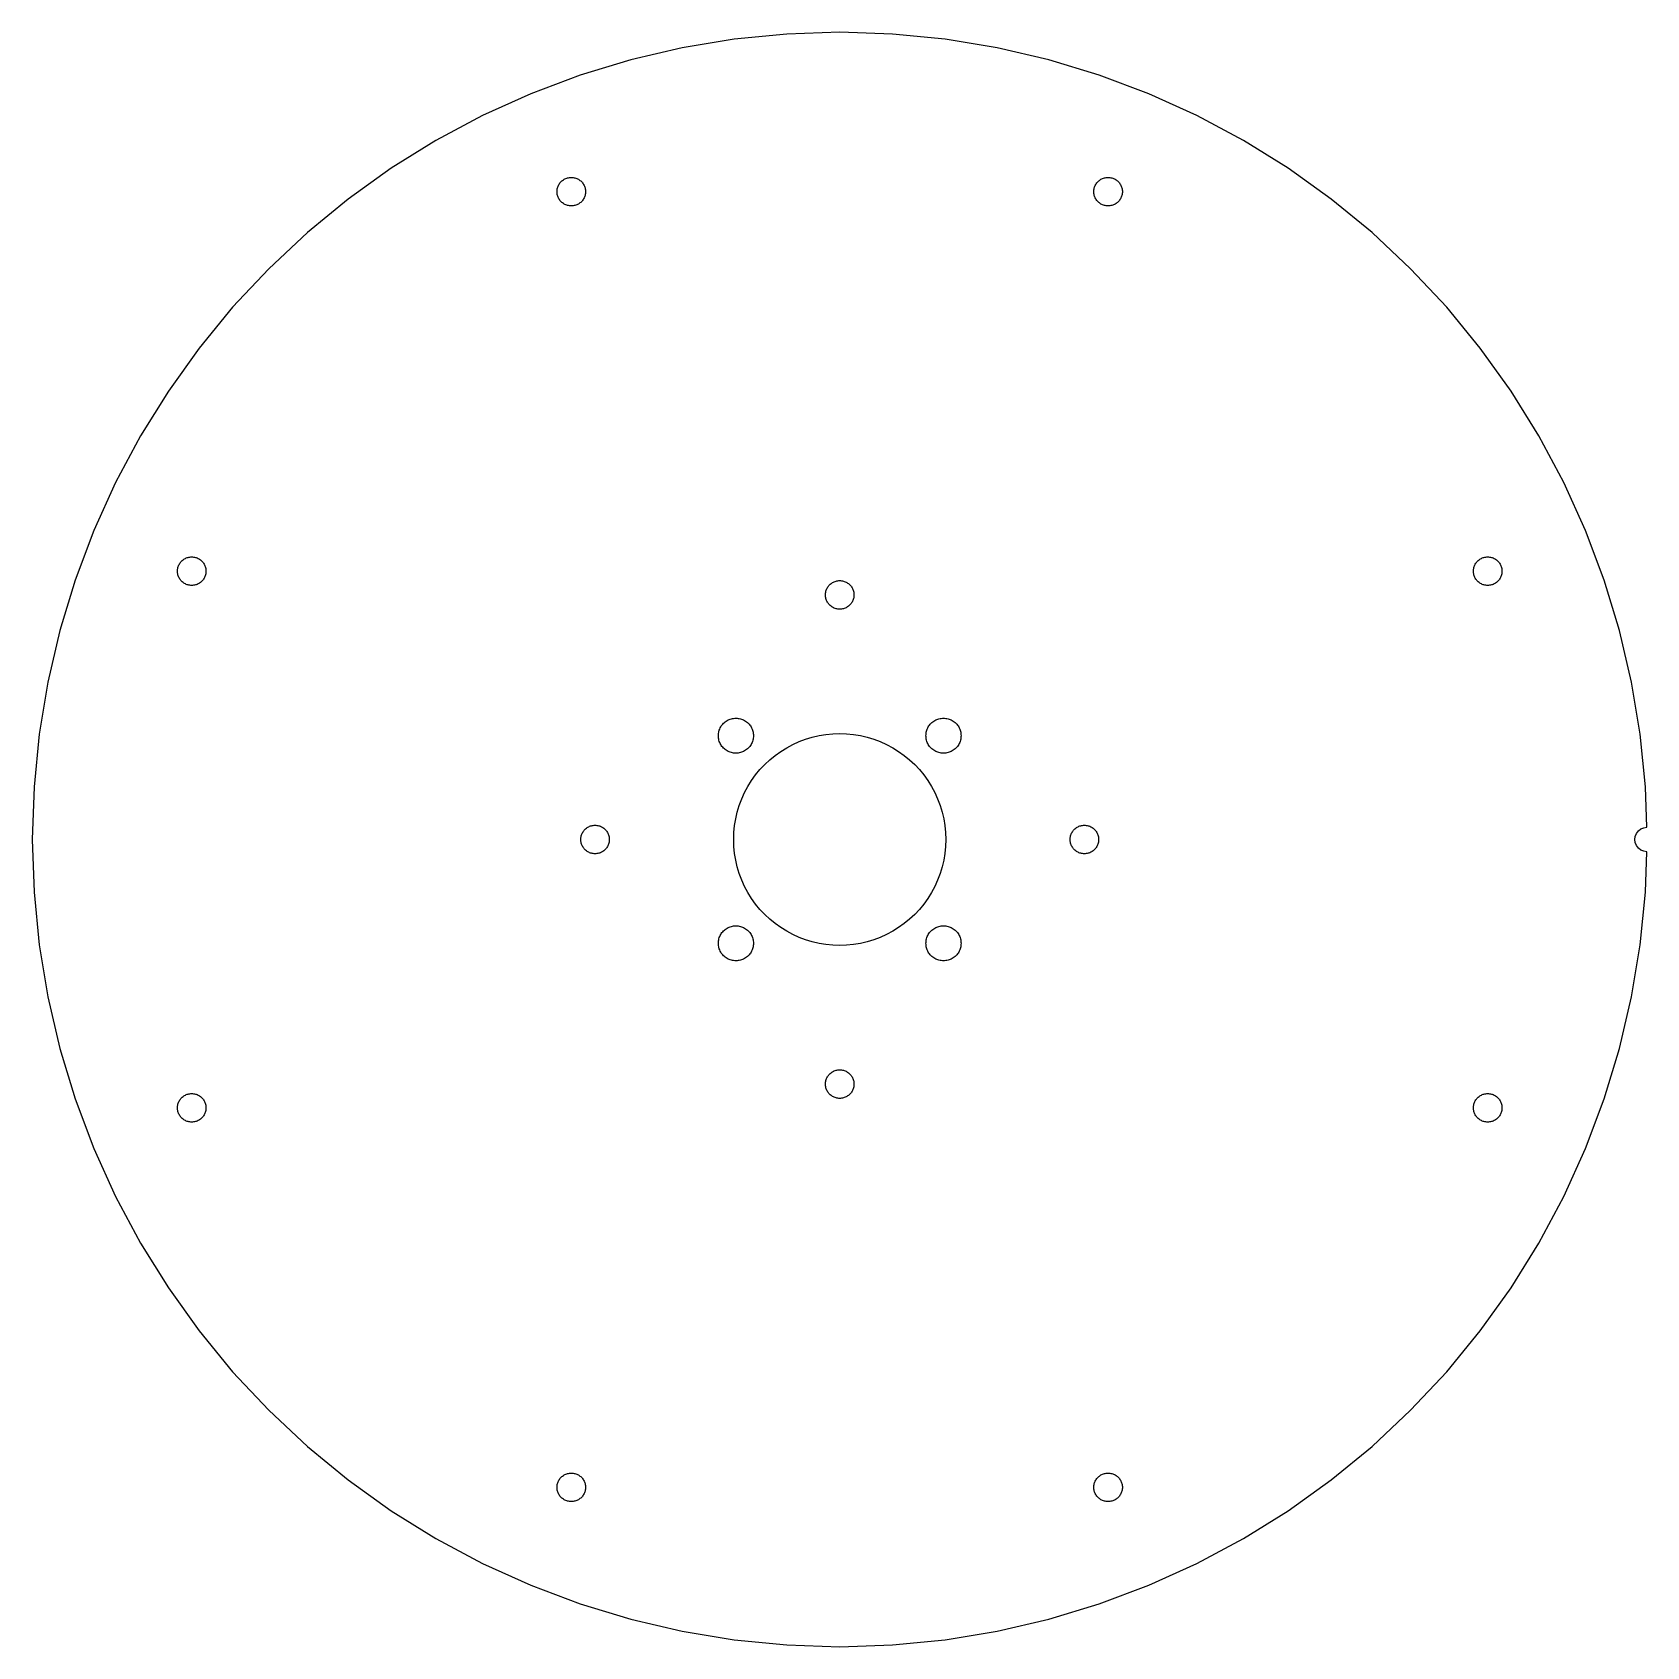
# Model space of a CAD drawing. Header units: metres. Extents: x -99 to 99, y -99 to 99.
import ezdxf

# ---------------------------------------------------------------- set-up
doc = ezdxf.new("R2010")
doc.units = ezdxf.units.M

msp = doc.modelspace()

# ---------------------------------------------------------------- linework, layer by layer
for p, q in [((0, 99), (-6.4749, 98.788)), ((6.4749, 98.788), (0, 99)), ((-19.3139, 97.0977), (-25.6231, 95.6266)), ((-12.9221, 98.153), (-19.3139, 97.0977)), ((-6.4749, 98.788), (-12.9221, 98.153)), ((12.9221, 98.153), (6.4749, 98.788)), ((19.3139, 97.0977), (12.9221, 98.153)), ((25.6231, 95.6266), (19.3139, 97.0977)), ((-25.6231, 95.6266), (-31.8225, 93.7461)), ((31.8225, 93.7461), (25.6231, 95.6266)), ((-31.8225, 93.7461), (-37.8857, 91.4641)), ((37.8857, 91.4641), (31.8225, 93.7461)), ((-37.8857, 91.4641), (-43.7866, 88.7904)), ((43.7866, 88.7904), (37.8857, 91.4641)), ((-43.7866, 88.7904), (-49.5, 85.7365)), ((49.5, 85.7365), (43.7866, 88.7904)), ((-49.5, 85.7365), (-55.0014, 82.3155)), ((55.0014, 82.3155), (49.5, 85.7365)), ((-55.0014, 82.3155), (-60.2674, 78.542)), ((-33.2522, 81.17), (-33.1392, 81.1887)), ((-33.1392, 81.1887), (-33.0252, 81.1999)), ((-33.0252, 81.1999), (-32.9108, 81.2036)), ((-32.9108, 81.2036), (-32.7963, 81.1999)), ((-32.7963, 81.1999), (-32.6823, 81.1887)), ((-32.6823, 81.1887), (-32.5694, 81.17)), ((32.5694, 81.17), (32.6823, 81.1887)), ((32.6823, 81.1887), (32.7963, 81.1999)), ((32.7963, 81.1999), (32.9108, 81.2036)), ((32.9108, 81.2036), (33.0252, 81.1999)), ((33.0252, 81.1999), (33.1392, 81.1887)), ((33.1392, 81.1887), (33.2522, 81.17)), ((60.2674, 78.542), (55.0014, 82.3155)), ((-34.6608, 79.4536), (-34.657, 79.5681)), ((-34.657, 79.3392), (-34.6608, 79.4536)), ((-34.657, 79.5681), (-34.6458, 79.6821)), ((-34.6458, 79.2252), (-34.657, 79.3392)), ((-34.6458, 79.6821), (-34.6271, 79.795)), ((-34.6271, 79.1122), (-34.6458, 79.2252)), ((-34.6271, 79.795), (-34.6011, 79.9066)), ((-34.6011, 79.9066), (-34.5679, 80.0161)), ((-34.5679, 80.0161), (-34.5276, 80.1233)), ((-34.5276, 80.1233), (-34.4803, 80.2276)), ((-34.4803, 80.2276), (-34.4263, 80.3286)), ((-34.4263, 80.3286), (-34.3658, 80.4259)), ((-34.3658, 80.4259), (-34.2991, 80.519)), ((-34.2991, 80.519), (-34.2265, 80.6075)), ((-34.2265, 80.6075), (-34.1482, 80.6911)), ((-34.1482, 80.6911), (-34.0646, 80.7693)), ((-34.0646, 80.7693), (-33.9761, 80.842)), ((-33.9761, 80.842), (-33.883, 80.9087)), ((-33.883, 80.9087), (-33.7858, 80.9692)), ((-33.7858, 80.9692), (-33.6848, 81.0232)), ((-33.6848, 81.0232), (-33.5805, 81.0704)), ((-33.5805, 81.0704), (-33.4733, 81.1108)), ((-33.4733, 81.1108), (-33.3637, 81.144)), ((-33.3637, 81.144), (-33.2522, 81.17)), ((-32.5694, 81.17), (-32.4578, 81.144)), ((-32.4578, 81.144), (-32.3483, 81.1108)), ((-32.3483, 81.1108), (-32.2411, 81.0704)), ((-32.2411, 81.0704), (-32.1368, 81.0232)), ((-32.1368, 81.0232), (-32.0358, 80.9692)), ((-32.0358, 80.9692), (-31.9385, 80.9087)), ((-31.9385, 80.9087), (-31.8454, 80.842)), ((-31.8454, 80.842), (-31.7569, 80.7693)), ((-31.7569, 80.7693), (-31.6733, 80.6911)), ((-31.6733, 80.6911), (-31.595, 80.6075)), ((-31.595, 80.6075), (-31.5224, 80.519)), ((-31.5224, 80.519), (-31.4557, 80.4259)), ((-31.4557, 80.4259), (-31.3952, 80.3286)), ((-31.3952, 80.3286), (-31.3412, 80.2276)), ((-31.3412, 80.2276), (-31.294, 80.1233)), ((-31.294, 80.1233), (-31.2536, 80.0161)), ((-31.2536, 80.0161), (-31.2204, 79.9066)), ((-31.2204, 79.9066), (-31.1944, 79.795)), ((-31.1944, 79.795), (-31.1757, 79.6821)), ((-31.1757, 79.2252), (-31.1944, 79.1122)), ((-31.1757, 79.6821), (-31.1645, 79.5681)), ((-31.1645, 79.3392), (-31.1757, 79.2252)), ((-31.1645, 79.5681), (-31.1608, 79.4536)), ((-31.1608, 79.4536), (-31.1645, 79.3392)), ((31.1608, 79.4536), (31.1645, 79.5681)), ((31.1645, 79.3392), (31.1608, 79.4536)), ((31.1645, 79.5681), (31.1757, 79.6821)), ((31.1757, 79.2252), (31.1645, 79.3392)), ((31.1757, 79.6821), (31.1944, 79.795)), ((31.1944, 79.1122), (31.1757, 79.2252)), ((31.1944, 79.795), (31.2204, 79.9066)), ((31.2204, 79.9066), (31.2536, 80.0161)), ((31.2536, 80.0161), (31.294, 80.1233)), ((31.294, 80.1233), (31.3412, 80.2276)), ((31.3412, 80.2276), (31.3952, 80.3286)), ((31.3952, 80.3286), (31.4557, 80.4259)), ((31.4557, 80.4259), (31.5224, 80.519)), ((31.5224, 80.519), (31.595, 80.6075)), ((31.595, 80.6075), (31.6733, 80.6911)), ((31.6733, 80.6911), (31.7569, 80.7693)), ((31.7569, 80.7693), (31.8454, 80.842)), ((31.8454, 80.842), (31.9385, 80.9087)), ((31.9385, 80.9087), (32.0358, 80.9692)), ((32.0358, 80.9692), (32.1368, 81.0232)), ((32.1368, 81.0232), (32.2411, 81.0704)), ((32.2411, 81.0704), (32.3483, 81.1108)), ((32.3483, 81.1108), (32.4578, 81.144)), ((32.4578, 81.144), (32.5694, 81.17)), ((33.2522, 81.17), (33.3637, 81.144)), ((33.3637, 81.144), (33.4733, 81.1108)), ((33.4733, 81.1108), (33.5805, 81.0704)), ((33.5805, 81.0704), (33.6848, 81.0232)), ((33.6848, 81.0232), (33.7858, 80.9692)), ((33.7858, 80.9692), (33.883, 80.9087)), ((33.883, 80.9087), (33.9761, 80.842)), ((33.9761, 80.842), (34.0646, 80.7693)), ((34.0646, 80.7693), (34.1482, 80.6911)), ((34.1482, 80.6911), (34.2265, 80.6075)), ((34.2265, 80.6075), (34.2991, 80.519)), ((34.2991, 80.519), (34.3658, 80.4259)), ((34.3658, 80.4259), (34.4263, 80.3286)), ((34.4263, 80.3286), (34.4803, 80.2276)), ((34.4803, 80.2276), (34.5276, 80.1233)), ((34.5276, 80.1233), (34.5679, 80.0161)), ((34.5679, 80.0161), (34.6011, 79.9066)), ((34.6011, 79.9066), (34.6271, 79.795)), ((34.6271, 79.795), (34.6458, 79.6821)), ((34.6458, 79.2252), (34.6271, 79.1122)), ((34.6458, 79.6821), (34.657, 79.5681)), ((34.657, 79.3392), (34.6458, 79.2252)), ((34.657, 79.5681), (34.6608, 79.4536)), ((34.6608, 79.4536), (34.657, 79.3392)), ((-60.2674, 78.542), (-65.2752, 74.4321)), ((-34.6011, 79.0007), (-34.6271, 79.1122)), ((-34.5679, 78.8911), (-34.6011, 79.0007)), ((-34.5276, 78.7839), (-34.5679, 78.8911)), ((-34.4803, 78.6796), (-34.5276, 78.7839)), ((-34.4263, 78.5786), (-34.4803, 78.6796)), ((-34.3658, 78.4814), (-34.4263, 78.5786)), ((-34.2991, 78.3883), (-34.3658, 78.4814)), ((-34.2265, 78.2998), (-34.2991, 78.3883)), ((-34.1482, 78.2162), (-34.2265, 78.2998)), ((-34.0646, 78.1379), (-34.1482, 78.2162)), ((-33.9761, 78.0653), (-34.0646, 78.1379)), ((-33.883, 77.9986), (-33.9761, 78.0653)), ((-33.7858, 77.9381), (-33.883, 77.9986)), ((-33.6848, 77.8841), (-33.7858, 77.9381)), ((-33.5805, 77.8368), (-33.6848, 77.8841)), ((-33.4733, 77.7965), (-33.5805, 77.8368)), ((-33.3637, 77.7633), (-33.4733, 77.7965)), ((-33.2522, 77.7373), (-33.3637, 77.7633)), ((-33.1392, 77.7186), (-33.2522, 77.7373)), ((-33.0252, 77.7074), (-33.1392, 77.7186)), ((-32.9108, 77.7036), (-33.0252, 77.7074)), ((-32.7963, 77.7074), (-32.9108, 77.7036)), ((-32.6823, 77.7186), (-32.7963, 77.7074)), ((-32.5694, 77.7373), (-32.6823, 77.7186)), ((-32.4578, 77.7633), (-32.5694, 77.7373)), ((-32.3483, 77.7965), (-32.4578, 77.7633)), ((-32.2411, 77.8368), (-32.3483, 77.7965)), ((-32.1368, 77.8841), (-32.2411, 77.8368)), ((-32.0358, 77.9381), (-32.1368, 77.8841)), ((-31.9385, 77.9986), (-32.0358, 77.9381)), ((-31.8454, 78.0653), (-31.9385, 77.9986)), ((-31.7569, 78.1379), (-31.8454, 78.0653)), ((-31.6733, 78.2162), (-31.7569, 78.1379)), ((-31.595, 78.2998), (-31.6733, 78.2162)), ((-31.5224, 78.3883), (-31.595, 78.2998)), ((-31.4557, 78.4814), (-31.5224, 78.3883)), ((-31.3952, 78.5786), (-31.4557, 78.4814)), ((-31.3412, 78.6796), (-31.3952, 78.5786)), ((-31.294, 78.7839), (-31.3412, 78.6796)), ((-31.2536, 78.8911), (-31.294, 78.7839)), ((-31.2204, 79.0007), (-31.2536, 78.8911)), ((-31.1944, 79.1122), (-31.2204, 79.0007)), ((31.2204, 79.0007), (31.1944, 79.1122)), ((31.2536, 78.8911), (31.2204, 79.0007)), ((31.294, 78.7839), (31.2536, 78.8911)), ((31.3412, 78.6796), (31.294, 78.7839)), ((31.3952, 78.5786), (31.3412, 78.6796)), ((31.4557, 78.4814), (31.3952, 78.5786)), ((31.5224, 78.3883), (31.4557, 78.4814)), ((31.595, 78.2998), (31.5224, 78.3883)), ((31.6733, 78.2162), (31.595, 78.2998)), ((31.7569, 78.1379), (31.6733, 78.2162)), ((31.8454, 78.0653), (31.7569, 78.1379)), ((31.9385, 77.9986), (31.8454, 78.0653)), ((32.0358, 77.9381), (31.9385, 77.9986)), ((32.1368, 77.8841), (32.0358, 77.9381)), ((32.2411, 77.8368), (32.1368, 77.8841)), ((32.3483, 77.7965), (32.2411, 77.8368)), ((32.4578, 77.7633), (32.3483, 77.7965)), ((32.5694, 77.7373), (32.4578, 77.7633)), ((32.6823, 77.7186), (32.5694, 77.7373)), ((32.7963, 77.7074), (32.6823, 77.7186)), ((32.9108, 77.7036), (32.7963, 77.7074)), ((33.0252, 77.7074), (32.9108, 77.7036)), ((33.1392, 77.7186), (33.0252, 77.7074)), ((33.2522, 77.7373), (33.1392, 77.7186)), ((33.3637, 77.7633), (33.2522, 77.7373)), ((33.4733, 77.7965), (33.3637, 77.7633)), ((33.5805, 77.8368), (33.4733, 77.7965)), ((33.6848, 77.8841), (33.5805, 77.8368)), ((33.7858, 77.9381), (33.6848, 77.8841)), ((33.883, 77.9986), (33.7858, 77.9381)), ((33.9761, 78.0653), (33.883, 77.9986)), ((34.0646, 78.1379), (33.9761, 78.0653)), ((34.1482, 78.2162), (34.0646, 78.1379)), ((34.2265, 78.2998), (34.1482, 78.2162)), ((34.2991, 78.3883), (34.2265, 78.2998)), ((34.3658, 78.4814), (34.2991, 78.3883)), ((34.4263, 78.5786), (34.3658, 78.4814)), ((34.4803, 78.6796), (34.4263, 78.5786)), ((34.5276, 78.7839), (34.4803, 78.6796)), ((34.5679, 78.8911), (34.5276, 78.7839)), ((34.6011, 79.0007), (34.5679, 78.8911)), ((34.6271, 79.1122), (34.6011, 79.0007)), ((65.2752, 74.4321), (60.2674, 78.542)), ((-65.2752, 74.4321), (-70.0036, 70.0036)), ((70.0036, 70.0036), (65.2752, 74.4321)), ((-70.0036, 70.0036), (-74.4321, 65.2752)), ((74.4321, 65.2752), (70.0036, 70.0036)), ((-74.4321, 65.2752), (-78.542, 60.2674)), ((78.542, 60.2674), (74.4321, 65.2752)), ((-78.542, 60.2674), (-82.3155, 55.0014)), ((82.3155, 55.0014), (78.542, 60.2674)), ((-82.3155, 55.0014), (-85.7365, 49.5)), ((85.7365, 49.5), (82.3155, 55.0014)), ((-85.7365, 49.5), (-88.7904, 43.7866)), ((88.7904, 43.7866), (85.7365, 49.5)), ((-88.7904, 43.7866), (-91.4641, 37.8857)), ((91.4641, 37.8857), (88.7904, 43.7866)), ((-91.4641, 37.8857), (-93.7461, 31.8225)), ((93.7461, 31.8225), (91.4641, 37.8857)), ((-81.0704, 33.5805), (-81.0232, 33.6848)), ((-81.0232, 33.6848), (-80.9692, 33.7858)), ((-80.9692, 33.7858), (-80.9087, 33.883)), ((-80.9087, 33.883), (-80.842, 33.9761)), ((-80.842, 33.9761), (-80.7693, 34.0646)), ((-80.7693, 34.0646), (-80.6911, 34.1482)), ((-80.6911, 34.1482), (-80.6075, 34.2265)), ((-80.6075, 34.2265), (-80.519, 34.2991)), ((-80.519, 34.2991), (-80.4259, 34.3658)), ((-80.4259, 34.3658), (-80.3286, 34.4263)), ((-80.3286, 34.4263), (-80.2276, 34.4803)), ((-80.2276, 34.4803), (-80.1233, 34.5276)), ((-80.1233, 34.5276), (-80.0161, 34.5679)), ((-80.0161, 34.5679), (-79.9066, 34.6011)), ((-79.9066, 34.6011), (-79.795, 34.6271)), ((-79.795, 34.6271), (-79.6821, 34.6458)), ((-79.6821, 34.6458), (-79.5681, 34.657)), ((-79.5681, 34.657), (-79.4536, 34.6608)), ((-79.4536, 34.6608), (-79.3392, 34.657)), ((-79.3392, 34.657), (-79.2252, 34.6458)), ((-79.2252, 34.6458), (-79.1122, 34.6271)), ((-79.1122, 34.6271), (-79.0007, 34.6011)), ((-79.0007, 34.6011), (-78.8911, 34.5679)), ((-78.8911, 34.5679), (-78.7839, 34.5276)), ((-78.7839, 34.5276), (-78.6796, 34.4803)), ((-78.6796, 34.4803), (-78.5786, 34.4263)), ((-78.5786, 34.4263), (-78.4814, 34.3658)), ((-78.4814, 34.3658), (-78.3883, 34.2991)), ((-78.3883, 34.2991), (-78.2998, 34.2265)), ((-78.2998, 34.2265), (-78.2162, 34.1482)), ((-78.2162, 34.1482), (-78.1379, 34.0646)), ((-78.1379, 34.0646), (-78.0653, 33.9761)), ((-78.0653, 33.9761), (-77.9986, 33.883)), ((-77.9986, 33.883), (-77.9381, 33.7858)), ((-77.9381, 33.7858), (-77.8841, 33.6848)), ((-77.8841, 33.6848), (-77.8368, 33.5805)), ((77.8368, 33.5805), (77.8841, 33.6848)), ((77.8841, 33.6848), (77.9381, 33.7858)), ((77.9381, 33.7858), (77.9986, 33.883)), ((77.9986, 33.883), (78.0653, 33.9761)), ((78.0653, 33.9761), (78.1379, 34.0646)), ((78.1379, 34.0646), (78.2162, 34.1482)), ((78.2162, 34.1482), (78.2998, 34.2265)), ((78.2998, 34.2265), (78.3883, 34.2991)), ((78.3883, 34.2991), (78.4814, 34.3658)), ((78.4814, 34.3658), (78.5786, 34.4263)), ((78.5786, 34.4263), (78.6796, 34.4803)), ((78.6796, 34.4803), (78.7839, 34.5276)), ((78.7839, 34.5276), (78.8911, 34.5679)), ((78.8911, 34.5679), (79.0007, 34.6011)), ((79.0007, 34.6011), (79.1122, 34.6271)), ((79.1122, 34.6271), (79.2252, 34.6458)), ((79.2252, 34.6458), (79.3392, 34.657)), ((79.3392, 34.657), (79.4536, 34.6608)), ((79.4536, 34.6608), (79.5681, 34.657)), ((79.5681, 34.657), (79.6821, 34.6458)), ((79.6821, 34.6458), (79.795, 34.6271)), ((79.795, 34.6271), (79.9066, 34.6011)), ((79.9066, 34.6011), (80.0161, 34.5679)), ((80.0161, 34.5679), (80.1233, 34.5276)), ((80.1233, 34.5276), (80.2276, 34.4803)), ((80.2276, 34.4803), (80.3286, 34.4263)), ((80.3286, 34.4263), (80.4259, 34.3658)), ((80.4259, 34.3658), (80.519, 34.2991)), ((80.519, 34.2991), (80.6075, 34.2265)), ((80.6075, 34.2265), (80.6911, 34.1482)), ((80.6911, 34.1482), (80.7693, 34.0646)), ((80.7693, 34.0646), (80.842, 33.9761)), ((80.842, 33.9761), (80.9087, 33.883)), ((80.9087, 33.883), (80.9692, 33.7858)), ((80.9692, 33.7858), (81.0232, 33.6848)), ((81.0232, 33.6848), (81.0704, 33.5805)), ((-93.7461, 31.8225), (-95.6266, 25.6231)), ((-81.2036, 32.9108), (-81.1999, 33.0252)), ((-81.1999, 32.7963), (-81.2036, 32.9108)), ((-81.1999, 33.0252), (-81.1887, 33.1392)), ((-81.1887, 32.6823), (-81.1999, 32.7963)), ((-81.1887, 33.1392), (-81.17, 33.2522)), ((-81.17, 32.5694), (-81.1887, 32.6823)), ((-81.17, 33.2522), (-81.144, 33.3637)), ((-81.144, 32.4578), (-81.17, 32.5694)), ((-81.144, 33.3637), (-81.1108, 33.4733)), ((-81.1108, 32.3483), (-81.144, 32.4578)), ((-81.1108, 33.4733), (-81.0704, 33.5805)), ((-81.0704, 32.2411), (-81.1108, 32.3483)), ((-81.0232, 32.1368), (-81.0704, 32.2411)), ((-80.9692, 32.0358), (-81.0232, 32.1368)), ((-80.9087, 31.9385), (-80.9692, 32.0358)), ((-80.842, 31.8454), (-80.9087, 31.9385)), ((-80.7693, 31.7569), (-80.842, 31.8454)), ((-80.6911, 31.6733), (-80.7693, 31.7569)), ((-78.1379, 31.7569), (-78.2162, 31.6733)), ((-78.0653, 31.8454), (-78.1379, 31.7569)), ((-77.9986, 31.9385), (-78.0653, 31.8454)), ((-77.9381, 32.0358), (-77.9986, 31.9385)), ((-77.8841, 32.1368), (-77.9381, 32.0358)), ((-77.8368, 32.2411), (-77.8841, 32.1368)), ((-77.8368, 33.5805), (-77.7965, 33.4733)), ((-77.7965, 32.3483), (-77.8368, 32.2411)), ((-77.7965, 33.4733), (-77.7633, 33.3637)), ((-77.7633, 32.4578), (-77.7965, 32.3483)), ((-77.7633, 33.3637), (-77.7373, 33.2522)), ((-77.7373, 32.5694), (-77.7633, 32.4578)), ((-77.7373, 33.2522), (-77.7186, 33.1392)), ((-77.7186, 32.6823), (-77.7373, 32.5694)), ((-77.7186, 33.1392), (-77.7074, 33.0252)), ((-77.7074, 32.7963), (-77.7186, 32.6823)), ((-77.7074, 33.0252), (-77.7036, 32.9108)), ((-77.7036, 32.9108), (-77.7074, 32.7963)), ((-0.562515, 31.6571), (-0.452927, 31.6904)), ((-0.452927, 31.6904), (-0.3414, 31.7164)), ((-0.3414, 31.7164), (-0.228409, 31.735)), ((-0.228409, 31.735), (-0.114441, 31.7462)), ((-0.114441, 31.7462), (0, 31.75)), ((0, 31.75), (0.114441, 31.7462)), ((0.114441, 31.7462), (0.228409, 31.735)), ((0.228409, 31.735), (0.3414, 31.7164)), ((0.3414, 31.7164), (0.452927, 31.6904)), ((0.452927, 31.6904), (0.562515, 31.6571)), ((77.7036, 32.9108), (77.7074, 33.0252)), ((77.7074, 32.7963), (77.7036, 32.9108)), ((77.7074, 33.0252), (77.7186, 33.1392)), ((77.7186, 32.6823), (77.7074, 32.7963)), ((77.7186, 33.1392), (77.7373, 33.2522)), ((77.7373, 32.5694), (77.7186, 32.6823)), ((77.7373, 33.2522), (77.7633, 33.3637)), ((77.7633, 32.4578), (77.7373, 32.5694)), ((77.7633, 33.3637), (77.7965, 33.4733)), ((77.7965, 32.3483), (77.7633, 32.4578)), ((77.7965, 33.4733), (77.8368, 33.5805)), ((77.8368, 32.2411), (77.7965, 32.3483)), ((77.8841, 32.1368), (77.8368, 32.2411)), ((77.9381, 32.0358), (77.8841, 32.1368)), ((77.9986, 31.9385), (77.9381, 32.0358)), ((78.0653, 31.8454), (77.9986, 31.9385)), ((78.1379, 31.7569), (78.0653, 31.8454)), ((78.2162, 31.6733), (78.1379, 31.7569)), ((80.7693, 31.7569), (80.6911, 31.6733)), ((80.842, 31.8454), (80.7693, 31.7569)), ((80.9087, 31.9385), (80.842, 31.8454)), ((80.9692, 32.0358), (80.9087, 31.9385)), ((81.0232, 32.1368), (80.9692, 32.0358)), ((81.0704, 32.2411), (81.0232, 32.1368)), ((81.0704, 33.5805), (81.1108, 33.4733)), ((81.1108, 32.3483), (81.0704, 32.2411)), ((81.1108, 33.4733), (81.144, 33.3637)), ((81.144, 32.4578), (81.1108, 32.3483)), ((81.144, 33.3637), (81.17, 33.2522)), ((81.17, 32.5694), (81.144, 32.4578)), ((81.17, 33.2522), (81.1887, 33.1392)), ((81.1887, 32.6823), (81.17, 32.5694)), ((81.1887, 33.1392), (81.1999, 33.0252)), ((81.1999, 32.7963), (81.1887, 32.6823)), ((81.1999, 33.0252), (81.2036, 32.9108)), ((81.2036, 32.9108), (81.1999, 32.7963)), ((95.6266, 25.6231), (93.7461, 31.8225)), ((-80.6075, 31.595), (-80.6911, 31.6733)), ((-80.519, 31.5224), (-80.6075, 31.595)), ((-80.4259, 31.4557), (-80.519, 31.5224)), ((-80.3286, 31.3952), (-80.4259, 31.4557)), ((-80.2276, 31.3412), (-80.3286, 31.3952)), ((-80.1233, 31.294), (-80.2276, 31.3412)), ((-80.0161, 31.2536), (-80.1233, 31.294)), ((-79.9066, 31.2204), (-80.0161, 31.2536)), ((-79.795, 31.1944), (-79.9066, 31.2204)), ((-79.6821, 31.1757), (-79.795, 31.1944)), ((-79.5681, 31.1645), (-79.6821, 31.1757)), ((-79.4536, 31.1608), (-79.5681, 31.1645)), ((-79.3392, 31.1645), (-79.4536, 31.1608)), ((-79.2252, 31.1757), (-79.3392, 31.1645)), ((-79.1122, 31.1944), (-79.2252, 31.1757)), ((-79.0007, 31.2204), (-79.1122, 31.1944)), ((-78.8911, 31.2536), (-79.0007, 31.2204)), ((-78.7839, 31.294), (-78.8911, 31.2536)), ((-78.6796, 31.3412), (-78.7839, 31.294)), ((-78.5786, 31.3952), (-78.6796, 31.3412)), ((-78.4814, 31.4557), (-78.5786, 31.3952)), ((-78.3883, 31.5224), (-78.4814, 31.4557)), ((-78.2998, 31.595), (-78.3883, 31.5224)), ((-78.2162, 31.6733), (-78.2998, 31.595)), ((-1.75, 30), (-1.74625, 30.1144)), ((-1.74625, 29.8855), (-1.75, 30)), ((-1.74625, 30.1144), (-1.73502, 30.2284)), ((-1.73502, 29.7716), (-1.74625, 29.8855)), ((-1.73502, 30.2284), (-1.71637, 30.3414)), ((-1.71637, 29.6586), (-1.73502, 29.7716)), ((-1.71637, 30.3414), (-1.69037, 30.4529)), ((-1.69037, 30.4529), (-1.65712, 30.5625)), ((-1.65712, 30.5625), (-1.61678, 30.6697)), ((-1.61678, 30.6697), (-1.56952, 30.774)), ((-1.56952, 30.774), (-1.51553, 30.875)), ((-1.51553, 30.875), (-1.45506, 30.9722)), ((-1.45506, 30.9722), (-1.38837, 31.0653)), ((-1.38837, 31.0653), (-1.31572, 31.1539)), ((-1.31572, 31.1539), (-1.23743, 31.2374)), ((-1.23743, 31.2374), (-1.15385, 31.3157)), ((-1.15385, 31.3157), (-1.06532, 31.3884)), ((-1.06532, 31.3884), (-0.972244, 31.4551)), ((-0.972244, 31.4551), (-0.875, 31.5155)), ((-0.875, 31.5155), (-0.774002, 31.5695)), ((-0.774002, 31.5695), (-0.669693, 31.6168)), ((-0.669693, 31.6168), (-0.562515, 31.6571)), ((0.562515, 31.6571), (0.669693, 31.6168)), ((0.669693, 31.6168), (0.774002, 31.5695)), ((0.774002, 31.5695), (0.875, 31.5155)), ((0.875, 31.5155), (0.972244, 31.4551)), ((0.972244, 31.4551), (1.06532, 31.3884)), ((1.06532, 31.3884), (1.15385, 31.3157)), ((1.15385, 31.3157), (1.23743, 31.2374)), ((1.23743, 31.2374), (1.31572, 31.1539)), ((1.31572, 31.1539), (1.38837, 31.0653)), ((1.38837, 31.0653), (1.45506, 30.9722)), ((1.45506, 30.9722), (1.51553, 30.875)), ((1.51553, 30.875), (1.56952, 30.774)), ((1.56952, 30.774), (1.61678, 30.6697)), ((1.61678, 30.6697), (1.65712, 30.5625)), ((1.65712, 30.5625), (1.69037, 30.4529)), ((1.69037, 30.4529), (1.71637, 30.3414)), ((1.71637, 30.3414), (1.73502, 30.2284)), ((1.73502, 29.7716), (1.71637, 29.6586)), ((1.73502, 30.2284), (1.74625, 30.1144)), ((1.74625, 29.8855), (1.73502, 29.7716)), ((1.74625, 30.1144), (1.75, 30)), ((1.75, 30), (1.74625, 29.8855)), ((78.2998, 31.595), (78.2162, 31.6733)), ((78.3883, 31.5224), (78.2998, 31.595)), ((78.4814, 31.4557), (78.3883, 31.5224)), ((78.5786, 31.3952), (78.4814, 31.4557)), ((78.6796, 31.3412), (78.5786, 31.3952)), ((78.7839, 31.294), (78.6796, 31.3412)), ((78.8911, 31.2536), (78.7839, 31.294)), ((79.0007, 31.2204), (78.8911, 31.2536)), ((79.1122, 31.1944), (79.0007, 31.2204)), ((79.2252, 31.1757), (79.1122, 31.1944)), ((79.3392, 31.1645), (79.2252, 31.1757)), ((79.4536, 31.1608), (79.3392, 31.1645)), ((79.5681, 31.1645), (79.4536, 31.1608)), ((79.6821, 31.1757), (79.5681, 31.1645)), ((79.795, 31.1944), (79.6821, 31.1757)), ((79.9066, 31.2204), (79.795, 31.1944)), ((80.0161, 31.2536), (79.9066, 31.2204)), ((80.1233, 31.294), (80.0161, 31.2536)), ((80.2276, 31.3412), (80.1233, 31.294)), ((80.3286, 31.3952), (80.2276, 31.3412)), ((80.4259, 31.4557), (80.3286, 31.3952)), ((80.519, 31.5224), (80.4259, 31.4557)), ((80.6075, 31.595), (80.519, 31.5224)), ((80.6911, 31.6733), (80.6075, 31.595)), ((-1.69037, 29.5471), (-1.71637, 29.6586)), ((-1.65712, 29.4375), (-1.69037, 29.5471)), ((-1.61678, 29.3303), (-1.65712, 29.4375)), ((-1.56952, 29.226), (-1.61678, 29.3303)), ((-1.51553, 29.125), (-1.56952, 29.226)), ((-1.45506, 29.0277), (-1.51553, 29.125)), ((-1.38837, 28.9347), (-1.45506, 29.0277)), ((-1.31572, 28.8461), (-1.38837, 28.9347)), ((-1.23743, 28.7626), (-1.31572, 28.8461)), ((-1.15385, 28.6843), (-1.23743, 28.7626)), ((-1.06532, 28.6116), (-1.15385, 28.6843)), ((-0.972244, 28.5449), (-1.06532, 28.6116)), ((-0.875, 28.4845), (-0.972244, 28.5449)), ((-0.774002, 28.4305), (-0.875, 28.4845)), ((-0.669693, 28.3832), (-0.774002, 28.4305)), ((-0.562515, 28.3429), (-0.669693, 28.3832)), ((-0.452927, 28.3096), (-0.562515, 28.3429)), ((-0.3414, 28.2836), (-0.452927, 28.3096)), ((-0.228409, 28.265), (-0.3414, 28.2836)), ((-0.114441, 28.2537), (-0.228409, 28.265)), ((0, 28.25), (-0.114441, 28.2537)), ((0.114441, 28.2537), (0, 28.25)), ((0.228409, 28.265), (0.114441, 28.2537)), ((0.3414, 28.2836), (0.228409, 28.265)), ((0.452927, 28.3096), (0.3414, 28.2836)), ((0.562515, 28.3429), (0.452927, 28.3096)), ((0.669693, 28.3832), (0.562515, 28.3429)), ((0.774002, 28.4305), (0.669693, 28.3832)), ((0.875, 28.4845), (0.774002, 28.4305)), ((0.972244, 28.5449), (0.875, 28.4845)), ((1.06532, 28.6116), (0.972244, 28.5449)), ((1.15385, 28.6843), (1.06532, 28.6116)), ((1.23743, 28.7626), (1.15385, 28.6843)), ((1.31572, 28.8461), (1.23743, 28.7626)), ((1.38837, 28.9347), (1.31572, 28.8461)), ((1.45506, 29.0277), (1.38837, 28.9347)), ((1.51553, 29.125), (1.45506, 29.0277)), ((1.56952, 29.226), (1.51553, 29.125)), ((1.61678, 29.3303), (1.56952, 29.226)), ((1.65712, 29.4375), (1.61678, 29.3303)), ((1.69037, 29.5471), (1.65712, 29.4375)), ((1.71637, 29.6586), (1.69037, 29.5471)), ((-95.6266, 25.6231), (-97.0977, 19.3139)), ((97.0977, 19.3139), (95.6266, 25.6231)), ((-97.0977, 19.3139), (-98.153, 12.9221)), ((98.153, 12.9221), (97.0977, 19.3139)), ((-14.5899, 13.8029), (-14.5156, 13.9224)), ((-14.5156, 13.9224), (-14.4336, 14.0368)), ((-14.4336, 14.0368), (-14.3444, 14.1455)), ((-14.3444, 14.1455), (-14.2482, 14.2482)), ((-14.2482, 14.2482), (-14.1455, 14.3444)), ((-14.1455, 14.3444), (-14.0368, 14.4336)), ((-14.0368, 14.4336), (-13.9224, 14.5156)), ((-13.9224, 14.5156), (-13.8029, 14.5899)), ((-13.8029, 14.5899), (-13.6788, 14.6562)), ((-13.6788, 14.6562), (-13.5507, 14.7142)), ((-13.5507, 14.7142), (-13.419, 14.7638)), ((-13.419, 14.7638), (-13.2844, 14.8047)), ((-13.2844, 14.8047), (-13.1474, 14.8366)), ((-13.1474, 14.8366), (-13.0085, 14.8595)), ((-13.0085, 14.8595), (-12.8685, 14.8733)), ((-12.8685, 14.8733), (-12.7279, 14.8779)), ((-12.7279, 14.8779), (-12.5873, 14.8733)), ((-12.5873, 14.8733), (-12.4473, 14.8595)), ((-12.4473, 14.8595), (-12.3085, 14.8366)), ((-12.3085, 14.8366), (-12.1714, 14.8047)), ((-12.1714, 14.8047), (-12.0368, 14.7638)), ((-12.0368, 14.7638), (-11.9052, 14.7142)), ((-11.9052, 14.7142), (-11.777, 14.6562)), ((-11.777, 14.6562), (-11.6529, 14.5899)), ((-11.6529, 14.5899), (-11.5334, 14.5156)), ((-11.5334, 14.5156), (-11.4191, 14.4336)), ((-11.4191, 14.4336), (-11.3103, 14.3444)), ((-11.3103, 14.3444), (-11.2076, 14.2482)), ((-11.2076, 14.2482), (-11.1115, 14.1455)), ((-11.1115, 14.1455), (-11.0222, 14.0368)), ((-11.0222, 14.0368), (-10.9403, 13.9224)), ((-10.9403, 13.9224), (-10.866, 13.8029)), ((10.866, 13.8029), (10.9403, 13.9224)), ((10.9403, 13.9224), (11.0222, 14.0368)), ((11.0222, 14.0368), (11.1115, 14.1455)), ((11.1115, 14.1455), (11.2076, 14.2482)), ((11.2076, 14.2482), (11.3103, 14.3444)), ((11.3103, 14.3444), (11.4191, 14.4336)), ((11.4191, 14.4336), (11.5334, 14.5156)), ((11.5334, 14.5156), (11.6529, 14.5899)), ((11.6529, 14.5899), (11.777, 14.6562)), ((11.777, 14.6562), (11.9052, 14.7142)), ((11.9052, 14.7142), (12.0368, 14.7638)), ((12.0368, 14.7638), (12.1714, 14.8047)), ((12.1714, 14.8047), (12.3085, 14.8366)), ((12.3085, 14.8366), (12.4473, 14.8595)), ((12.4473, 14.8595), (12.5873, 14.8733)), ((12.5873, 14.8733), (12.7279, 14.8779)), ((12.7279, 14.8779), (12.8685, 14.8733)), ((12.8685, 14.8733), (13.0085, 14.8595)), ((13.0085, 14.8595), (13.1474, 14.8366)), ((13.1474, 14.8366), (13.2844, 14.8047)), ((13.2844, 14.8047), (13.419, 14.7638)), ((13.419, 14.7638), (13.5507, 14.7142)), ((13.5507, 14.7142), (13.6788, 14.6562)), ((13.6788, 14.6562), (13.8029, 14.5899)), ((13.8029, 14.5899), (13.9224, 14.5156)), ((13.9224, 14.5156), (14.0368, 14.4336)), ((14.0368, 14.4336), (14.1455, 14.3444)), ((14.1455, 14.3444), (14.2482, 14.2482)), ((14.2482, 14.2482), (14.3444, 14.1455)), ((14.3444, 14.1455), (14.4336, 14.0368)), ((14.4336, 14.0368), (14.5156, 13.9224)), ((14.5156, 13.9224), (14.5899, 13.8029)), ((-98.153, 12.9221), (-98.788, 6.4749)), ((-14.8779, 12.7279), (-14.8733, 12.8685)), ((-14.8733, 12.5873), (-14.8779, 12.7279)), ((-14.8733, 12.8685), (-14.8595, 13.0085)), ((-14.8595, 12.4473), (-14.8733, 12.5873)), ((-14.8595, 13.0085), (-14.8366, 13.1474)), ((-14.8366, 12.3085), (-14.8595, 12.4473)), ((-14.8366, 13.1474), (-14.8047, 13.2844)), ((-14.8047, 12.1714), (-14.8366, 12.3085)), ((-14.8047, 13.2844), (-14.7638, 13.419)), ((-14.7638, 12.0368), (-14.8047, 12.1714)), ((-14.7638, 13.419), (-14.7142, 13.5507)), ((-14.7142, 11.9052), (-14.7638, 12.0368)), ((-14.7142, 13.5507), (-14.6562, 13.6788)), ((-14.6562, 11.777), (-14.7142, 11.9052)), ((-14.6562, 13.6788), (-14.5899, 13.8029)), ((-10.866, 13.8029), (-10.7996, 13.6788)), ((-10.7996, 13.6788), (-10.7416, 13.5507)), ((-10.7416, 11.9052), (-10.7996, 11.777)), ((-10.7416, 13.5507), (-10.692, 13.419)), ((-10.692, 12.0368), (-10.7416, 11.9052)), ((-10.692, 13.419), (-10.6512, 13.2844)), ((-10.6512, 12.1714), (-10.692, 12.0368)), ((-10.6512, 13.2844), (-10.6192, 13.1474)), ((-10.6192, 12.3085), (-10.6512, 12.1714)), ((-10.6192, 13.1474), (-10.5963, 13.0085)), ((-10.5963, 12.4473), (-10.6192, 12.3085)), ((-10.5963, 13.0085), (-10.5825, 12.8685)), ((-10.5825, 12.5873), (-10.5963, 12.4473)), ((-10.5825, 12.8685), (-10.5779, 12.7279)), ((-10.5779, 12.7279), (-10.5825, 12.5873)), ((-5.74974, 11.6593), (-4.97488, 12.0104)), ((-4.97488, 12.0104), (-4.17871, 12.3101)), ((-4.17871, 12.3101), (-3.36464, 12.557)), ((-3.36464, 12.557), (-2.53616, 12.7502)), ((-2.53616, 12.7502), (-1.69684, 12.8888)), ((-1.69684, 12.8888), (-0.850235, 12.9722)), ((-0.850235, 12.9722), (0, 13)), ((0, 13), (0.850235, 12.9722)), ((0.850235, 12.9722), (1.69684, 12.8888)), ((1.69684, 12.8888), (2.53616, 12.7502)), ((2.53616, 12.7502), (3.36464, 12.557)), ((3.36464, 12.557), (4.17871, 12.3101)), ((4.17871, 12.3101), (4.97488, 12.0104)), ((4.97488, 12.0104), (5.74974, 11.6593)), ((10.5779, 12.7279), (10.5825, 12.8685)), ((10.5825, 12.5873), (10.5779, 12.7279)), ((10.5825, 12.8685), (10.5963, 13.0085)), ((10.5963, 12.4473), (10.5825, 12.5873)), ((10.5963, 13.0085), (10.6192, 13.1474)), ((10.6192, 12.3085), (10.5963, 12.4473)), ((10.6192, 13.1474), (10.6512, 13.2844)), ((10.6512, 12.1714), (10.6192, 12.3085)), ((10.6512, 13.2844), (10.692, 13.419)), ((10.692, 12.0368), (10.6512, 12.1714)), ((10.692, 13.419), (10.7416, 13.5507)), ((10.7416, 11.9052), (10.692, 12.0368)), ((10.7416, 13.5507), (10.7996, 13.6788)), ((10.7996, 11.777), (10.7416, 11.9052)), ((10.7996, 13.6788), (10.866, 13.8029)), ((14.5899, 13.8029), (14.6562, 13.6788)), ((14.6562, 13.6788), (14.7142, 13.5507)), ((14.7142, 11.9052), (14.6562, 11.777)), ((14.7142, 13.5507), (14.7638, 13.419)), ((14.7638, 12.0368), (14.7142, 11.9052)), ((14.7638, 13.419), (14.8047, 13.2844)), ((14.8047, 12.1714), (14.7638, 12.0368)), ((14.8047, 13.2844), (14.8366, 13.1474)), ((14.8366, 12.3085), (14.8047, 12.1714)), ((14.8366, 13.1474), (14.8595, 13.0085)), ((14.8595, 12.4473), (14.8366, 12.3085)), ((14.8595, 13.0085), (14.8733, 12.8685)), ((14.8733, 12.5873), (14.8595, 12.4473)), ((14.8733, 12.8685), (14.8779, 12.7279)), ((14.8779, 12.7279), (14.8733, 12.5873)), ((98.788, 6.4749), (98.153, 12.9221)), ((-14.5899, 11.6529), (-14.6562, 11.777)), ((-14.5156, 11.5334), (-14.5899, 11.6529)), ((-14.4336, 11.4191), (-14.5156, 11.5334)), ((-14.3444, 11.3103), (-14.4336, 11.4191)), ((-14.2482, 11.2076), (-14.3444, 11.3103)), ((-14.1455, 11.1115), (-14.2482, 11.2076)), ((-14.0368, 11.0222), (-14.1455, 11.1115)), ((-13.9224, 10.9403), (-14.0368, 11.0222)), ((-13.8029, 10.866), (-13.9224, 10.9403)), ((-13.6788, 10.7996), (-13.8029, 10.866)), ((-13.5507, 10.7416), (-13.6788, 10.7996)), ((-13.419, 10.692), (-13.5507, 10.7416)), ((-13.2844, 10.6512), (-13.419, 10.692)), ((-13.1474, 10.6192), (-13.2844, 10.6512)), ((-13.0085, 10.5963), (-13.1474, 10.6192)), ((-12.8685, 10.5825), (-13.0085, 10.5963)), ((-12.7279, 10.5779), (-12.8685, 10.5825)), ((-12.5873, 10.5825), (-12.7279, 10.5779)), ((-12.4473, 10.5963), (-12.5873, 10.5825)), ((-12.3085, 10.6192), (-12.4473, 10.5963)), ((-12.1714, 10.6512), (-12.3085, 10.6192)), ((-12.0368, 10.692), (-12.1714, 10.6512)), ((-11.9052, 10.7416), (-12.0368, 10.692)), ((-11.777, 10.7996), (-11.9052, 10.7416)), ((-11.6529, 10.866), (-11.777, 10.7996)), ((-11.5334, 10.9403), (-11.6529, 10.866)), ((-11.4191, 11.0222), (-11.5334, 10.9403)), ((-11.3103, 11.1115), (-11.4191, 11.0222)), ((-11.2076, 11.2076), (-11.3103, 11.1115)), ((-11.1115, 11.3103), (-11.2076, 11.2076)), ((-11.0222, 11.4191), (-11.1115, 11.3103)), ((-10.9403, 11.5334), (-11.0222, 11.4191)), ((-10.866, 11.6529), (-10.9403, 11.5334)), ((-10.7996, 11.777), (-10.866, 11.6529)), ((-8.57149, 9.77391), (-7.91389, 10.3136)), ((-7.91389, 10.3136), (-7.22241, 10.8091)), ((-7.22241, 10.8091), (-6.5, 11.2583)), ((-6.5, 11.2583), (-5.74974, 11.6593)), ((5.74974, 11.6593), (6.5, 11.2583)), ((6.5, 11.2583), (7.22241, 10.8091)), ((7.22241, 10.8091), (7.91389, 10.3136)), ((7.91389, 10.3136), (8.57149, 9.77391)), ((10.866, 11.6529), (10.7996, 11.777)), ((10.9403, 11.5334), (10.866, 11.6529)), ((11.0222, 11.4191), (10.9403, 11.5334)), ((11.1115, 11.3103), (11.0222, 11.4191)), ((11.2076, 11.2076), (11.1115, 11.3103)), ((11.3103, 11.1115), (11.2076, 11.2076)), ((11.4191, 11.0222), (11.3103, 11.1115)), ((11.5334, 10.9403), (11.4191, 11.0222)), ((11.6529, 10.866), (11.5334, 10.9403)), ((11.777, 10.7996), (11.6529, 10.866)), ((11.9052, 10.7416), (11.777, 10.7996)), ((12.0368, 10.692), (11.9052, 10.7416)), ((12.1714, 10.6512), (12.0368, 10.692)), ((12.3085, 10.6192), (12.1714, 10.6512)), ((12.4473, 10.5963), (12.3085, 10.6192)), ((12.5873, 10.5825), (12.4473, 10.5963)), ((12.7279, 10.5779), (12.5873, 10.5825)), ((12.8685, 10.5825), (12.7279, 10.5779)), ((13.0085, 10.5963), (12.8685, 10.5825)), ((13.1474, 10.6192), (13.0085, 10.5963)), ((13.2844, 10.6512), (13.1474, 10.6192)), ((13.419, 10.692), (13.2844, 10.6512)), ((13.5507, 10.7416), (13.419, 10.692)), ((13.6788, 10.7996), (13.5507, 10.7416)), ((13.8029, 10.866), (13.6788, 10.7996)), ((13.9224, 10.9403), (13.8029, 10.866)), ((14.0368, 11.0222), (13.9224, 10.9403)), ((14.1455, 11.1115), (14.0368, 11.0222)), ((14.2482, 11.2076), (14.1455, 11.1115)), ((14.3444, 11.3103), (14.2482, 11.2076)), ((14.4336, 11.4191), (14.3444, 11.3103)), ((14.5156, 11.5334), (14.4336, 11.4191)), ((14.5899, 11.6529), (14.5156, 11.5334)), ((14.6562, 11.777), (14.5899, 11.6529)), ((-10.3136, 7.91389), (-9.77391, 8.57149)), ((-9.77391, 8.57149), (-9.19238, 9.19238)), ((-9.19238, 9.19238), (-8.57149, 9.77391)), ((8.57149, 9.77391), (9.19238, 9.19238)), ((9.19238, 9.19238), (9.77391, 8.57149)), ((9.77391, 8.57149), (10.3136, 7.91389)), ((-98.788, 6.4749), (-99, 0)), ((-11.6593, 5.74974), (-11.2583, 6.5)), ((-11.2583, 6.5), (-10.8091, 7.22241)), ((-10.8091, 7.22241), (-10.3136, 7.91389)), ((10.3136, 7.91389), (10.8091, 7.22241)), ((10.8091, 7.22241), (11.2583, 6.5)), ((11.2583, 6.5), (11.6593, 5.74974)), ((98.9511, 1.49356), (98.788, 6.4749)), ((-12.557, 3.36464), (-12.3101, 4.17871)), ((-12.3101, 4.17871), (-12.0104, 4.97488)), ((-12.0104, 4.97488), (-11.6593, 5.74974)), ((11.6593, 5.74974), (12.0104, 4.97488)), ((12.0104, 4.97488), (12.3101, 4.17871)), ((12.3101, 4.17871), (12.557, 3.36464)), ((-12.8888, 1.69684), (-12.7502, 2.53616)), ((-12.7502, 2.53616), (-12.557, 3.36464)), ((12.557, 3.36464), (12.7502, 2.53616)), ((12.7502, 2.53616), (12.8888, 1.69684)), ((-99, 0), (-98.788, -6.4749)), ((-31.75, 0), (-31.7462, 0.114441)), ((-31.7462, -0.114441), (-31.75, 0)), ((-31.7462, 0.114441), (-31.735, 0.228409)), ((-31.735, 0.228409), (-31.7164, 0.3414)), ((-31.7164, 0.3414), (-31.6904, 0.452927)), ((-31.6904, 0.452927), (-31.6571, 0.562515)), ((-31.6571, 0.562515), (-31.6168, 0.669693)), ((-31.6168, 0.669693), (-31.5695, 0.774002)), ((-31.5695, 0.774002), (-31.5155, 0.875)), ((-31.5155, 0.875), (-31.4551, 0.972244)), ((-31.4551, 0.972244), (-31.3884, 1.06532)), ((-31.3884, 1.06532), (-31.3157, 1.15385)), ((-31.3157, 1.15385), (-31.2374, 1.23743)), ((-31.2374, 1.23743), (-31.1539, 1.31572)), ((-31.1539, 1.31572), (-31.0653, 1.38837)), ((-31.0653, 1.38837), (-30.9722, 1.45506)), ((-30.9722, 1.45506), (-30.875, 1.51553)), ((-30.875, 1.51553), (-30.774, 1.56952)), ((-30.774, 1.56952), (-30.6697, 1.61678)), ((-30.6697, 1.61678), (-30.5625, 1.65712)), ((-30.5625, 1.65712), (-30.4529, 1.69037)), ((-30.4529, 1.69037), (-30.3414, 1.71637)), ((-30.3414, 1.71637), (-30.2284, 1.73502)), ((-30.2284, 1.73502), (-30.1144, 1.74625)), ((-30.1144, 1.74625), (-30, 1.75)), ((-30, 1.75), (-29.8855, 1.74625)), ((-29.8855, 1.74625), (-29.7716, 1.73502)), ((-29.7716, 1.73502), (-29.6586, 1.71637)), ((-29.6586, 1.71637), (-29.5471, 1.69037)), ((-29.5471, 1.69037), (-29.4375, 1.65712)), ((-29.4375, 1.65712), (-29.3303, 1.61678)), ((-29.3303, 1.61678), (-29.226, 1.56952)), ((-29.226, 1.56952), (-29.125, 1.51553)), ((-29.125, 1.51553), (-29.0277, 1.45506)), ((-29.0277, 1.45506), (-28.9347, 1.38837)), ((-28.9347, 1.38837), (-28.8461, 1.31572)), ((-28.8461, 1.31572), (-28.7626, 1.23743)), ((-28.7626, 1.23743), (-28.6843, 1.15385)), ((-28.6843, 1.15385), (-28.6116, 1.06532)), ((-28.6116, 1.06532), (-28.5449, 0.972244)), ((-28.5449, 0.972244), (-28.4845, 0.875)), ((-28.4845, 0.875), (-28.4305, 0.774002)), ((-28.4305, 0.774002), (-28.3832, 0.669693)), ((-28.3832, 0.669693), (-28.3429, 0.562515)), ((-28.3429, 0.562515), (-28.3096, 0.452927)), ((-28.3096, 0.452927), (-28.2836, 0.3414)), ((-28.2836, 0.3414), (-28.265, 0.228409)), ((-28.265, 0.228409), (-28.2537, 0.114441)), ((-28.2537, 0.114441), (-28.25, 0)), ((-28.25, 0), (-28.2537, -0.114441)), ((-13, 0), (-12.9722, 0.850235)), ((-12.9722, -0.850235), (-13, 0)), ((-12.9722, 0.850235), (-12.8888, 1.69684)), ((12.8888, 1.69684), (12.9722, 0.850235)), ((12.9722, 0.850235), (13, 0)), ((13, 0), (12.9722, -0.850235)), ((28.25, 0), (28.2537, 0.114441)), ((28.2537, -0.114441), (28.25, 0)), ((28.2537, 0.114441), (28.265, 0.228409)), ((28.265, 0.228409), (28.2836, 0.3414)), ((28.2836, 0.3414), (28.3096, 0.452927)), ((28.3096, 0.452927), (28.3429, 0.562515)), ((28.3429, 0.562515), (28.3832, 0.669693)), ((28.3832, 0.669693), (28.4305, 0.774002)), ((28.4305, 0.774002), (28.4845, 0.875)), ((28.4845, 0.875), (28.5449, 0.972244)), ((28.5449, 0.972244), (28.6116, 1.06532)), ((28.6116, 1.06532), (28.6843, 1.15385)), ((28.6843, 1.15385), (28.7626, 1.23743)), ((28.7626, 1.23743), (28.8461, 1.31572)), ((28.8461, 1.31572), (28.9347, 1.38837)), ((28.9347, 1.38837), (29.0277, 1.45506)), ((29.0277, 1.45506), (29.125, 1.51553)), ((29.125, 1.51553), (29.226, 1.56952)), ((29.226, 1.56952), (29.3303, 1.61678)), ((29.3303, 1.61678), (29.4375, 1.65712)), ((29.4375, 1.65712), (29.5471, 1.69037)), ((29.5471, 1.69037), (29.6586, 1.71637)), ((29.6586, 1.71637), (29.7716, 1.73502)), ((29.7716, 1.73502), (29.8855, 1.74625)), ((29.8855, 1.74625), (30, 1.75)), ((30, 1.75), (30.1144, 1.74625)), ((30.1144, 1.74625), (30.2284, 1.73502)), ((30.2284, 1.73502), (30.3414, 1.71637)), ((30.3414, 1.71637), (30.4529, 1.69037)), ((30.4529, 1.69037), (30.5625, 1.65712)), ((30.5625, 1.65712), (30.6697, 1.61678)), ((30.6697, 1.61678), (30.774, 1.56952)), ((30.774, 1.56952), (30.875, 1.51553)), ((30.875, 1.51553), (30.9722, 1.45506)), ((30.9722, 1.45506), (31.0653, 1.38837)), ((31.0653, 1.38837), (31.1539, 1.31572)), ((31.1539, 1.31572), (31.2374, 1.23743)), ((31.2374, 1.23743), (31.3157, 1.15385)), ((31.3157, 1.15385), (31.3884, 1.06532)), ((31.3884, 1.06532), (31.4551, 0.972244)), ((31.4551, 0.972244), (31.5155, 0.875)), ((31.5155, 0.875), (31.5695, 0.774002)), ((31.5695, 0.774002), (31.6168, 0.669693)), ((31.6168, 0.669693), (31.6571, 0.562515)), ((31.6571, 0.562515), (31.6904, 0.452927)), ((31.6904, 0.452927), (31.7164, 0.3414)), ((31.7164, 0.3414), (31.735, 0.228409)), ((31.735, 0.228409), (31.7462, 0.114441)), ((31.7462, 0.114441), (31.75, 0)), ((31.75, 0), (31.7462, -0.114441)), ((97.5, 0), (97.5511, 0.388214)), ((97.5511, -0.388214), (97.5, 0)), ((97.5511, 0.388214), (97.701, 0.75)), ((97.701, 0.75), (97.9393, 1.06065)), ((97.9393, 1.06065), (98.25, 1.29903)), ((98.25, 1.29903), (98.6118, 1.44888)), ((98.6118, 1.44888), (98.9511, 1.49356)), ((-31.735, -0.228409), (-31.7462, -0.114441)), ((-31.7164, -0.3414), (-31.735, -0.228409)), ((-31.6904, -0.452927), (-31.7164, -0.3414)), ((-31.6571, -0.562515), (-31.6904, -0.452927)), ((-31.6168, -0.669693), (-31.6571, -0.562515)), ((-31.5695, -0.774002), (-31.6168, -0.669693)), ((-31.5155, -0.875), (-31.5695, -0.774002)), ((-31.4551, -0.972244), (-31.5155, -0.875)), ((-31.3884, -1.06532), (-31.4551, -0.972244)), ((-31.3157, -1.15385), (-31.3884, -1.06532)), ((-31.2374, -1.23743), (-31.3157, -1.15385)), ((-31.1539, -1.31572), (-31.2374, -1.23743)), ((-31.0653, -1.38837), (-31.1539, -1.31572)), ((-30.9722, -1.45506), (-31.0653, -1.38837)), ((-30.875, -1.51553), (-30.9722, -1.45506)), ((-30.774, -1.56952), (-30.875, -1.51553)), ((-30.6697, -1.61678), (-30.774, -1.56952)), ((-30.5625, -1.65712), (-30.6697, -1.61678)), ((-30.4529, -1.69037), (-30.5625, -1.65712)), ((-30.3414, -1.71637), (-30.4529, -1.69037)), ((-30.2284, -1.73502), (-30.3414, -1.71637)), ((-30.1144, -1.74625), (-30.2284, -1.73502)), ((-30, -1.75), (-30.1144, -1.74625)), ((-29.8855, -1.74625), (-30, -1.75)), ((-29.7716, -1.73502), (-29.8855, -1.74625)), ((-29.6586, -1.71637), (-29.7716, -1.73502)), ((-29.5471, -1.69037), (-29.6586, -1.71637)), ((-29.4375, -1.65712), (-29.5471, -1.69037)), ((-29.3303, -1.61678), (-29.4375, -1.65712)), ((-29.226, -1.56952), (-29.3303, -1.61678)), ((-29.125, -1.51553), (-29.226, -1.56952)), ((-29.0277, -1.45506), (-29.125, -1.51553)), ((-28.9347, -1.38837), (-29.0277, -1.45506)), ((-28.8461, -1.31572), (-28.9347, -1.38837)), ((-28.7626, -1.23743), (-28.8461, -1.31572)), ((-28.6843, -1.15385), (-28.7626, -1.23743)), ((-28.6116, -1.06532), (-28.6843, -1.15385)), ((-28.5449, -0.972244), (-28.6116, -1.06532)), ((-28.4845, -0.875), (-28.5449, -0.972244)), ((-28.4305, -0.774002), (-28.4845, -0.875)), ((-28.3832, -0.669693), (-28.4305, -0.774002)), ((-28.3429, -0.562515), (-28.3832, -0.669693)), ((-28.3096, -0.452927), (-28.3429, -0.562515)), ((-28.2836, -0.3414), (-28.3096, -0.452927)), ((-28.265, -0.228409), (-28.2836, -0.3414)), ((-28.2537, -0.114441), (-28.265, -0.228409)), ((-12.8888, -1.69684), (-12.9722, -0.850235)), ((-12.7502, -2.53616), (-12.8888, -1.69684)), ((12.8888, -1.69684), (12.7502, -2.53616)), ((12.9722, -0.850235), (12.8888, -1.69684)), ((28.265, -0.228409), (28.2537, -0.114441)), ((28.2836, -0.3414), (28.265, -0.228409)), ((28.3096, -0.452927), (28.2836, -0.3414)), ((28.3429, -0.562515), (28.3096, -0.452927)), ((28.3832, -0.669693), (28.3429, -0.562515)), ((28.4305, -0.774002), (28.3832, -0.669693)), ((28.4845, -0.875), (28.4305, -0.774002)), ((28.5449, -0.972244), (28.4845, -0.875)), ((28.6116, -1.06532), (28.5449, -0.972244)), ((28.6843, -1.15385), (28.6116, -1.06532)), ((28.7626, -1.23743), (28.6843, -1.15385)), ((28.8461, -1.31572), (28.7626, -1.23743)), ((28.9347, -1.38837), (28.8461, -1.31572)), ((29.0277, -1.45506), (28.9347, -1.38837)), ((29.125, -1.51553), (29.0277, -1.45506)), ((29.226, -1.56952), (29.125, -1.51553)), ((29.3303, -1.61678), (29.226, -1.56952)), ((29.4375, -1.65712), (29.3303, -1.61678)), ((29.5471, -1.69037), (29.4375, -1.65712)), ((29.6586, -1.71637), (29.5471, -1.69037)), ((29.7716, -1.73502), (29.6586, -1.71637)), ((29.8855, -1.74625), (29.7716, -1.73502)), ((30, -1.75), (29.8855, -1.74625)), ((30.1144, -1.74625), (30, -1.75)), ((30.2284, -1.73502), (30.1144, -1.74625)), ((30.3414, -1.71637), (30.2284, -1.73502)), ((30.4529, -1.69037), (30.3414, -1.71637)), ((30.5625, -1.65712), (30.4529, -1.69037)), ((30.6697, -1.61678), (30.5625, -1.65712)), ((30.774, -1.56952), (30.6697, -1.61678)), ((30.875, -1.51553), (30.774, -1.56952)), ((30.9722, -1.45506), (30.875, -1.51553)), ((31.0653, -1.38837), (30.9722, -1.45506)), ((31.1539, -1.31572), (31.0653, -1.38837)), ((31.2374, -1.23743), (31.1539, -1.31572)), ((31.3157, -1.15385), (31.2374, -1.23743)), ((31.3884, -1.06532), (31.3157, -1.15385)), ((31.4551, -0.972244), (31.3884, -1.06532)), ((31.5155, -0.875), (31.4551, -0.972244)), ((31.5695, -0.774002), (31.5155, -0.875)), ((31.6168, -0.669693), (31.5695, -0.774002)), ((31.6571, -0.562515), (31.6168, -0.669693)), ((31.6904, -0.452927), (31.6571, -0.562515)), ((31.7164, -0.3414), (31.6904, -0.452927)), ((31.735, -0.228409), (31.7164, -0.3414)), ((31.7462, -0.114441), (31.735, -0.228409)), ((97.701, -0.75), (97.5511, -0.388214)), ((97.9393, -1.06065), (97.701, -0.75)), ((98.25, -1.29903), (97.9393, -1.06065)), ((98.6118, -1.44888), (98.25, -1.29903)), ((98.9511, -1.49356), (98.6118, -1.44888)), ((98.788, -6.4749), (98.9511, -1.49356)), ((-12.557, -3.36464), (-12.7502, -2.53616)), ((-12.3101, -4.17871), (-12.557, -3.36464)), ((12.557, -3.36464), (12.3101, -4.17871)), ((12.7502, -2.53616), (12.557, -3.36464)), ((-12.0104, -4.97488), (-12.3101, -4.17871)), ((-11.6593, -5.74974), (-12.0104, -4.97488)), ((-11.2583, -6.5), (-11.6593, -5.74974)), ((11.6593, -5.74974), (11.2583, -6.5)), ((12.0104, -4.97488), (11.6593, -5.74974)), ((12.3101, -4.17871), (12.0104, -4.97488)), ((-98.788, -6.4749), (-98.153, -12.9221)), ((-10.8091, -7.22241), (-11.2583, -6.5)), ((-10.3136, -7.91389), (-10.8091, -7.22241)), ((-9.77391, -8.57149), (-10.3136, -7.91389)), ((10.3136, -7.91389), (9.77391, -8.57149)), ((10.8091, -7.22241), (10.3136, -7.91389)), ((11.2583, -6.5), (10.8091, -7.22241)), ((98.153, -12.9221), (98.788, -6.4749)), ((-9.19238, -9.19238), (-9.77391, -8.57149)), ((-8.57149, -9.77391), (-9.19238, -9.19238)), ((-7.91389, -10.3136), (-8.57149, -9.77391)), ((8.57149, -9.77391), (7.91389, -10.3136)), ((9.19238, -9.19238), (8.57149, -9.77391)), ((9.77391, -8.57149), (9.19238, -9.19238)), ((-14.7142, -11.9052), (-14.6562, -11.777)), ((-14.6562, -11.777), (-14.5899, -11.6529)), ((-14.5899, -11.6529), (-14.5156, -11.5334)), ((-14.5156, -11.5334), (-14.4336, -11.4191)), ((-14.4336, -11.4191), (-14.3444, -11.3103)), ((-14.3444, -11.3103), (-14.2482, -11.2076)), ((-14.2482, -11.2076), (-14.1455, -11.1115)), ((-14.1455, -11.1115), (-14.0368, -11.0222)), ((-14.0368, -11.0222), (-13.9224, -10.9403)), ((-13.9224, -10.9403), (-13.8029, -10.866)), ((-13.8029, -10.866), (-13.6788, -10.7996)), ((-13.6788, -10.7996), (-13.5507, -10.7416)), ((-13.5507, -10.7416), (-13.419, -10.692)), ((-13.419, -10.692), (-13.2844, -10.6512)), ((-13.2844, -10.6512), (-13.1474, -10.6192)), ((-13.1474, -10.6192), (-13.0085, -10.5963)), ((-13.0085, -10.5963), (-12.8685, -10.5825)), ((-12.8685, -10.5825), (-12.7279, -10.5779)), ((-12.7279, -10.5779), (-12.5873, -10.5825)), ((-12.5873, -10.5825), (-12.4473, -10.5963)), ((-12.4473, -10.5963), (-12.3085, -10.6192)), ((-12.3085, -10.6192), (-12.1714, -10.6512)), ((-12.1714, -10.6512), (-12.0368, -10.692)), ((-12.0368, -10.692), (-11.9052, -10.7416)), ((-11.9052, -10.7416), (-11.777, -10.7996)), ((-11.777, -10.7996), (-11.6529, -10.866)), ((-11.6529, -10.866), (-11.5334, -10.9403)), ((-11.5334, -10.9403), (-11.4191, -11.0222)), ((-11.4191, -11.0222), (-11.3103, -11.1115)), ((-11.3103, -11.1115), (-11.2076, -11.2076)), ((-11.2076, -11.2076), (-11.1115, -11.3103)), ((-11.1115, -11.3103), (-11.0222, -11.4191)), ((-11.0222, -11.4191), (-10.9403, -11.5334)), ((-10.9403, -11.5334), (-10.866, -11.6529)), ((-10.866, -11.6529), (-10.7996, -11.777)), ((-10.7996, -11.777), (-10.7416, -11.9052)), ((-7.22241, -10.8091), (-7.91389, -10.3136)), ((-6.5, -11.2583), (-7.22241, -10.8091)), ((-5.74974, -11.6593), (-6.5, -11.2583)), ((-4.97488, -12.0104), (-5.74974, -11.6593)), ((5.74974, -11.6593), (4.97488, -12.0104)), ((6.5, -11.2583), (5.74974, -11.6593)), ((7.22241, -10.8091), (6.5, -11.2583)), ((7.91389, -10.3136), (7.22241, -10.8091)), ((10.7416, -11.9052), (10.7996, -11.777)), ((10.7996, -11.777), (10.866, -11.6529)), ((10.866, -11.6529), (10.9403, -11.5334)), ((10.9403, -11.5334), (11.0222, -11.4191)), ((11.0222, -11.4191), (11.1115, -11.3103)), ((11.1115, -11.3103), (11.2076, -11.2076)), ((11.2076, -11.2076), (11.3103, -11.1115)), ((11.3103, -11.1115), (11.4191, -11.0222)), ((11.4191, -11.0222), (11.5334, -10.9403)), ((11.5334, -10.9403), (11.6529, -10.866)), ((11.6529, -10.866), (11.777, -10.7996)), ((11.777, -10.7996), (11.9052, -10.7416)), ((11.9052, -10.7416), (12.0368, -10.692)), ((12.0368, -10.692), (12.1714, -10.6512)), ((12.1714, -10.6512), (12.3085, -10.6192)), ((12.3085, -10.6192), (12.4473, -10.5963)), ((12.4473, -10.5963), (12.5873, -10.5825)), ((12.5873, -10.5825), (12.7279, -10.5779)), ((12.7279, -10.5779), (12.8685, -10.5825)), ((12.8685, -10.5825), (13.0085, -10.5963)), ((13.0085, -10.5963), (13.1474, -10.6192)), ((13.1474, -10.6192), (13.2844, -10.6512)), ((13.2844, -10.6512), (13.419, -10.692)), ((13.419, -10.692), (13.5507, -10.7416)), ((13.5507, -10.7416), (13.6788, -10.7996)), ((13.6788, -10.7996), (13.8029, -10.866)), ((13.8029, -10.866), (13.9224, -10.9403)), ((13.9224, -10.9403), (14.0368, -11.0222)), ((14.0368, -11.0222), (14.1455, -11.1115)), ((14.1455, -11.1115), (14.2482, -11.2076)), ((14.2482, -11.2076), (14.3444, -11.3103)), ((14.3444, -11.3103), (14.4336, -11.4191)), ((14.4336, -11.4191), (14.5156, -11.5334)), ((14.5156, -11.5334), (14.5899, -11.6529)), ((14.5899, -11.6529), (14.6562, -11.777)), ((14.6562, -11.777), (14.7142, -11.9052)), ((-98.153, -12.9221), (-97.0977, -19.3139)), ((-14.8779, -12.7279), (-14.8733, -12.5873)), ((-14.8733, -12.8685), (-14.8779, -12.7279)), ((-14.8733, -12.5873), (-14.8595, -12.4473)), ((-14.8595, -13.0085), (-14.8733, -12.8685)), ((-14.8595, -12.4473), (-14.8366, -12.3085)), ((-14.8366, -13.1474), (-14.8595, -13.0085)), ((-14.8366, -12.3085), (-14.8047, -12.1714)), ((-14.8047, -13.2844), (-14.8366, -13.1474)), ((-14.8047, -12.1714), (-14.7638, -12.0368)), ((-14.7638, -13.419), (-14.8047, -13.2844)), ((-14.7638, -12.0368), (-14.7142, -11.9052)), ((-14.7142, -13.5507), (-14.7638, -13.419)), ((-14.6562, -13.6788), (-14.7142, -13.5507)), ((-14.5899, -13.8029), (-14.6562, -13.6788)), ((-14.5156, -13.9224), (-14.5899, -13.8029)), ((-10.866, -13.8029), (-10.9403, -13.9224)), ((-10.7996, -13.6788), (-10.866, -13.8029)), ((-10.7416, -13.5507), (-10.7996, -13.6788)), ((-10.7416, -11.9052), (-10.692, -12.0368)), ((-10.692, -13.419), (-10.7416, -13.5507)), ((-10.692, -12.0368), (-10.6512, -12.1714)), ((-10.6512, -13.2844), (-10.692, -13.419)), ((-10.6512, -12.1714), (-10.6192, -12.3085)), ((-10.6192, -13.1474), (-10.6512, -13.2844)), ((-10.6192, -12.3085), (-10.5963, -12.4473)), ((-10.5963, -13.0085), (-10.6192, -13.1474)), ((-10.5963, -12.4473), (-10.5825, -12.5873)), ((-10.5825, -12.8685), (-10.5963, -13.0085)), ((-10.5825, -12.5873), (-10.5779, -12.7279)), ((-10.5779, -12.7279), (-10.5825, -12.8685)), ((-4.17871, -12.3101), (-4.97488, -12.0104)), ((-3.36464, -12.557), (-4.17871, -12.3101)), ((-2.53616, -12.7502), (-3.36464, -12.557)), ((-1.69684, -12.8888), (-2.53616, -12.7502)), ((-0.850235, -12.9722), (-1.69684, -12.8888)), ((0, -13), (-0.850235, -12.9722)), ((0.850235, -12.9722), (0, -13)), ((1.69684, -12.8888), (0.850235, -12.9722)), ((2.53616, -12.7502), (1.69684, -12.8888)), ((3.36464, -12.557), (2.53616, -12.7502)), ((4.17871, -12.3101), (3.36464, -12.557)), ((4.97488, -12.0104), (4.17871, -12.3101)), ((10.5779, -12.7279), (10.5825, -12.5873)), ((10.5825, -12.8685), (10.5779, -12.7279)), ((10.5825, -12.5873), (10.5963, -12.4473)), ((10.5963, -13.0085), (10.5825, -12.8685)), ((10.5963, -12.4473), (10.6192, -12.3085)), ((10.6192, -13.1474), (10.5963, -13.0085)), ((10.6192, -12.3085), (10.6512, -12.1714)), ((10.6512, -13.2844), (10.6192, -13.1474)), ((10.6512, -12.1714), (10.692, -12.0368)), ((10.692, -13.419), (10.6512, -13.2844)), ((10.692, -12.0368), (10.7416, -11.9052)), ((10.7416, -13.5507), (10.692, -13.419)), ((10.7996, -13.6788), (10.7416, -13.5507)), ((10.866, -13.8029), (10.7996, -13.6788)), ((10.9403, -13.9224), (10.866, -13.8029)), ((14.5899, -13.8029), (14.5156, -13.9224)), ((14.6562, -13.6788), (14.5899, -13.8029)), ((14.7142, -13.5507), (14.6562, -13.6788)), ((14.7142, -11.9052), (14.7638, -12.0368)), ((14.7638, -13.419), (14.7142, -13.5507)), ((14.7638, -12.0368), (14.8047, -12.1714)), ((14.8047, -13.2844), (14.7638, -13.419)), ((14.8047, -12.1714), (14.8366, -12.3085)), ((14.8366, -13.1474), (14.8047, -13.2844)), ((14.8366, -12.3085), (14.8595, -12.4473)), ((14.8595, -13.0085), (14.8366, -13.1474)), ((14.8595, -12.4473), (14.8733, -12.5873)), ((14.8733, -12.8685), (14.8595, -13.0085)), ((14.8733, -12.5873), (14.8779, -12.7279)), ((14.8779, -12.7279), (14.8733, -12.8685)), ((97.0977, -19.3139), (98.153, -12.9221)), ((-14.4336, -14.0368), (-14.5156, -13.9224)), ((-14.3444, -14.1455), (-14.4336, -14.0368)), ((-14.2482, -14.2482), (-14.3444, -14.1455)), ((-14.1455, -14.3444), (-14.2482, -14.2482)), ((-14.0368, -14.4336), (-14.1455, -14.3444)), ((-13.9224, -14.5156), (-14.0368, -14.4336)), ((-13.8029, -14.5899), (-13.9224, -14.5156)), ((-13.6788, -14.6562), (-13.8029, -14.5899)), ((-13.5507, -14.7142), (-13.6788, -14.6562)), ((-13.419, -14.7638), (-13.5507, -14.7142)), ((-13.2844, -14.8047), (-13.419, -14.7638)), ((-13.1474, -14.8366), (-13.2844, -14.8047)), ((-13.0085, -14.8595), (-13.1474, -14.8366)), ((-12.8685, -14.8733), (-13.0085, -14.8595)), ((-12.7279, -14.8779), (-12.8685, -14.8733)), ((-12.5873, -14.8733), (-12.7279, -14.8779)), ((-12.4473, -14.8595), (-12.5873, -14.8733)), ((-12.3085, -14.8366), (-12.4473, -14.8595)), ((-12.1714, -14.8047), (-12.3085, -14.8366)), ((-12.0368, -14.7638), (-12.1714, -14.8047)), ((-11.9052, -14.7142), (-12.0368, -14.7638)), ((-11.777, -14.6562), (-11.9052, -14.7142)), ((-11.6529, -14.5899), (-11.777, -14.6562)), ((-11.5334, -14.5156), (-11.6529, -14.5899)), ((-11.4191, -14.4336), (-11.5334, -14.5156)), ((-11.3103, -14.3444), (-11.4191, -14.4336)), ((-11.2076, -14.2482), (-11.3103, -14.3444)), ((-11.1115, -14.1455), (-11.2076, -14.2482)), ((-11.0222, -14.0368), (-11.1115, -14.1455)), ((-10.9403, -13.9224), (-11.0222, -14.0368)), ((11.0222, -14.0368), (10.9403, -13.9224)), ((11.1115, -14.1455), (11.0222, -14.0368)), ((11.2076, -14.2482), (11.1115, -14.1455)), ((11.3103, -14.3444), (11.2076, -14.2482)), ((11.4191, -14.4336), (11.3103, -14.3444)), ((11.5334, -14.5156), (11.4191, -14.4336)), ((11.6529, -14.5899), (11.5334, -14.5156)), ((11.777, -14.6562), (11.6529, -14.5899)), ((11.9052, -14.7142), (11.777, -14.6562)), ((12.0368, -14.7638), (11.9052, -14.7142)), ((12.1714, -14.8047), (12.0368, -14.7638)), ((12.3085, -14.8366), (12.1714, -14.8047)), ((12.4473, -14.8595), (12.3085, -14.8366)), ((12.5873, -14.8733), (12.4473, -14.8595)), ((12.7279, -14.8779), (12.5873, -14.8733)), ((12.8685, -14.8733), (12.7279, -14.8779)), ((13.0085, -14.8595), (12.8685, -14.8733)), ((13.1474, -14.8366), (13.0085, -14.8595)), ((13.2844, -14.8047), (13.1474, -14.8366)), ((13.419, -14.7638), (13.2844, -14.8047)), ((13.5507, -14.7142), (13.419, -14.7638)), ((13.6788, -14.6562), (13.5507, -14.7142)), ((13.8029, -14.5899), (13.6788, -14.6562)), ((13.9224, -14.5156), (13.8029, -14.5899)), ((14.0368, -14.4336), (13.9224, -14.5156)), ((14.1455, -14.3444), (14.0368, -14.4336)), ((14.2482, -14.2482), (14.1455, -14.3444)), ((14.3444, -14.1455), (14.2482, -14.2482)), ((14.4336, -14.0368), (14.3444, -14.1455)), ((14.5156, -13.9224), (14.4336, -14.0368)), ((-97.0977, -19.3139), (-95.6266, -25.6231)), ((95.6266, -25.6231), (97.0977, -19.3139)), ((-95.6266, -25.6231), (-93.7461, -31.8225)), ((93.7461, -31.8225), (95.6266, -25.6231)), ((-1.73502, -29.7716), (-1.71637, -29.6586)), ((-1.71637, -29.6586), (-1.69037, -29.5471)), ((-1.69037, -29.5471), (-1.65712, -29.4375)), ((-1.65712, -29.4375), (-1.61678, -29.3303)), ((-1.61678, -29.3303), (-1.56952, -29.226)), ((-1.56952, -29.226), (-1.51553, -29.125)), ((-1.51553, -29.125), (-1.45506, -29.0277)), ((-1.45506, -29.0277), (-1.38837, -28.9347)), ((-1.38837, -28.9347), (-1.31572, -28.8461)), ((-1.31572, -28.8461), (-1.23743, -28.7626)), ((-1.23743, -28.7626), (-1.15385, -28.6843)), ((-1.15385, -28.6843), (-1.06532, -28.6116)), ((-1.06532, -28.6116), (-0.972244, -28.5449)), ((-0.972244, -28.5449), (-0.875, -28.4845)), ((-0.875, -28.4845), (-0.774002, -28.4305)), ((-0.774002, -28.4305), (-0.669693, -28.3832)), ((-0.669693, -28.3832), (-0.562515, -28.3429)), ((-0.562515, -28.3429), (-0.452927, -28.3096)), ((-0.452927, -28.3096), (-0.3414, -28.2836)), ((-0.3414, -28.2836), (-0.228409, -28.265)), ((-0.228409, -28.265), (-0.114441, -28.2537)), ((-0.114441, -28.2537), (0, -28.25)), ((0, -28.25), (0.114441, -28.2537)), ((0.114441, -28.2537), (0.228409, -28.265)), ((0.228409, -28.265), (0.3414, -28.2836)), ((0.3414, -28.2836), (0.452927, -28.3096)), ((0.452927, -28.3096), (0.562515, -28.3429)), ((0.562515, -28.3429), (0.669693, -28.3832)), ((0.669693, -28.3832), (0.774002, -28.4305)), ((0.774002, -28.4305), (0.875, -28.4845)), ((0.875, -28.4845), (0.972244, -28.5449)), ((0.972244, -28.5449), (1.06532, -28.6116)), ((1.06532, -28.6116), (1.15385, -28.6843)), ((1.15385, -28.6843), (1.23743, -28.7626)), ((1.23743, -28.7626), (1.31572, -28.8461)), ((1.31572, -28.8461), (1.38837, -28.9347)), ((1.38837, -28.9347), (1.45506, -29.0277)), ((1.45506, -29.0277), (1.51553, -29.125)), ((1.51553, -29.125), (1.56952, -29.226)), ((1.56952, -29.226), (1.61678, -29.3303)), ((1.61678, -29.3303), (1.65712, -29.4375)), ((1.65712, -29.4375), (1.69037, -29.5471)), ((1.69037, -29.5471), (1.71637, -29.6586)), ((1.71637, -29.6586), (1.73502, -29.7716)), ((-80.7693, -31.7569), (-80.6911, -31.6733)), ((-80.6911, -31.6733), (-80.6075, -31.595)), ((-80.6075, -31.595), (-80.519, -31.5224)), ((-80.519, -31.5224), (-80.4259, -31.4557)), ((-80.4259, -31.4557), (-80.3286, -31.3952)), ((-80.3286, -31.3952), (-80.2276, -31.3412)), ((-80.2276, -31.3412), (-80.1233, -31.294)), ((-80.1233, -31.294), (-80.0161, -31.2536)), ((-80.0161, -31.2536), (-79.9066, -31.2204)), ((-79.9066, -31.2204), (-79.795, -31.1944)), ((-79.795, -31.1944), (-79.6821, -31.1757)), ((-79.6821, -31.1757), (-79.5681, -31.1645)), ((-79.5681, -31.1645), (-79.4536, -31.1608)), ((-79.4536, -31.1608), (-79.3392, -31.1645)), ((-79.3392, -31.1645), (-79.2252, -31.1757)), ((-79.2252, -31.1757), (-79.1122, -31.1944)), ((-79.1122, -31.1944), (-79.0007, -31.2204)), ((-79.0007, -31.2204), (-78.8911, -31.2536)), ((-78.8911, -31.2536), (-78.7839, -31.294)), ((-78.7839, -31.294), (-78.6796, -31.3412)), ((-78.6796, -31.3412), (-78.5786, -31.3952)), ((-78.5786, -31.3952), (-78.4814, -31.4557)), ((-78.4814, -31.4557), (-78.3883, -31.5224)), ((-78.3883, -31.5224), (-78.2998, -31.595)), ((-78.2998, -31.595), (-78.2162, -31.6733)), ((-78.2162, -31.6733), (-78.1379, -31.7569)), ((-1.75, -30), (-1.74625, -29.8855)), ((-1.74625, -30.1144), (-1.75, -30)), ((-1.74625, -29.8855), (-1.73502, -29.7716)), ((-1.73502, -30.2284), (-1.74625, -30.1144)), ((-1.71637, -30.3414), (-1.73502, -30.2284)), ((-1.69037, -30.4529), (-1.71637, -30.3414)), ((-1.65712, -30.5625), (-1.69037, -30.4529)), ((-1.61678, -30.6697), (-1.65712, -30.5625)), ((-1.56952, -30.774), (-1.61678, -30.6697)), ((-1.51553, -30.875), (-1.56952, -30.774)), ((-1.45506, -30.9722), (-1.51553, -30.875)), ((-1.38837, -31.0653), (-1.45506, -30.9722)), ((-1.31572, -31.1539), (-1.38837, -31.0653)), ((-1.23743, -31.2374), (-1.31572, -31.1539)), ((-1.15385, -31.3157), (-1.23743, -31.2374)), ((-1.06532, -31.3884), (-1.15385, -31.3157)), ((-0.972244, -31.4551), (-1.06532, -31.3884)), ((-0.875, -31.5155), (-0.972244, -31.4551)), ((-0.774002, -31.5695), (-0.875, -31.5155)), ((-0.669693, -31.6168), (-0.774002, -31.5695)), ((-0.562515, -31.6571), (-0.669693, -31.6168)), ((-0.452927, -31.6904), (-0.562515, -31.6571)), ((0.562515, -31.6571), (0.452927, -31.6904)), ((0.669693, -31.6168), (0.562515, -31.6571)), ((0.774002, -31.5695), (0.669693, -31.6168)), ((0.875, -31.5155), (0.774002, -31.5695)), ((0.972244, -31.4551), (0.875, -31.5155)), ((1.06532, -31.3884), (0.972244, -31.4551)), ((1.15385, -31.3157), (1.06532, -31.3884)), ((1.23743, -31.2374), (1.15385, -31.3157)), ((1.31572, -31.1539), (1.23743, -31.2374)), ((1.38837, -31.0653), (1.31572, -31.1539)), ((1.45506, -30.9722), (1.38837, -31.0653)), ((1.51553, -30.875), (1.45506, -30.9722)), ((1.56952, -30.774), (1.51553, -30.875)), ((1.61678, -30.6697), (1.56952, -30.774)), ((1.65712, -30.5625), (1.61678, -30.6697)), ((1.69037, -30.4529), (1.65712, -30.5625)), ((1.71637, -30.3414), (1.69037, -30.4529)), ((1.73502, -30.2284), (1.71637, -30.3414)), ((1.73502, -29.7716), (1.74625, -29.8855)), ((1.74625, -30.1144), (1.73502, -30.2284)), ((1.74625, -29.8855), (1.75, -30)), ((1.75, -30), (1.74625, -30.1144)), ((78.1379, -31.7569), (78.2162, -31.6733)), ((78.2162, -31.6733), (78.2998, -31.595)), ((78.2998, -31.595), (78.3883, -31.5224)), ((78.3883, -31.5224), (78.4814, -31.4557)), ((78.4814, -31.4557), (78.5786, -31.3952)), ((78.5786, -31.3952), (78.6796, -31.3412)), ((78.6796, -31.3412), (78.7839, -31.294)), ((78.7839, -31.294), (78.8911, -31.2536)), ((78.8911, -31.2536), (79.0007, -31.2204)), ((79.0007, -31.2204), (79.1122, -31.1944)), ((79.1122, -31.1944), (79.2252, -31.1757)), ((79.2252, -31.1757), (79.3392, -31.1645)), ((79.3392, -31.1645), (79.4536, -31.1608)), ((79.4536, -31.1608), (79.5681, -31.1645)), ((79.5681, -31.1645), (79.6821, -31.1757)), ((79.6821, -31.1757), (79.795, -31.1944)), ((79.795, -31.1944), (79.9066, -31.2204)), ((79.9066, -31.2204), (80.0161, -31.2536)), ((80.0161, -31.2536), (80.1233, -31.294)), ((80.1233, -31.294), (80.2276, -31.3412)), ((80.2276, -31.3412), (80.3286, -31.3952)), ((80.3286, -31.3952), (80.4259, -31.4557)), ((80.4259, -31.4557), (80.519, -31.5224)), ((80.519, -31.5224), (80.6075, -31.595)), ((80.6075, -31.595), (80.6911, -31.6733)), ((80.6911, -31.6733), (80.7693, -31.7569)), ((-93.7461, -31.8225), (-91.4641, -37.8857)), ((-81.2036, -32.9108), (-81.1999, -32.7963)), ((-81.1999, -33.0252), (-81.2036, -32.9108)), ((-81.1999, -32.7963), (-81.1887, -32.6823)), ((-81.1887, -33.1392), (-81.1999, -33.0252)), ((-81.1887, -32.6823), (-81.17, -32.5694)), ((-81.17, -33.2522), (-81.1887, -33.1392)), ((-81.17, -32.5694), (-81.144, -32.4578)), ((-81.144, -33.3637), (-81.17, -33.2522)), ((-81.144, -32.4578), (-81.1108, -32.3483)), ((-81.1108, -33.4733), (-81.144, -33.3637)), ((-81.1108, -32.3483), (-81.0704, -32.2411)), ((-81.0704, -33.5805), (-81.1108, -33.4733)), ((-81.0704, -32.2411), (-81.0232, -32.1368)), ((-81.0232, -33.6848), (-81.0704, -33.5805)), ((-81.0232, -32.1368), (-80.9692, -32.0358)), ((-80.9692, -32.0358), (-80.9087, -31.9385)), ((-80.9087, -31.9385), (-80.842, -31.8454)), ((-80.842, -31.8454), (-80.7693, -31.7569)), ((-78.1379, -31.7569), (-78.0653, -31.8454)), ((-78.0653, -31.8454), (-77.9986, -31.9385)), ((-77.9986, -31.9385), (-77.9381, -32.0358)), ((-77.9381, -32.0358), (-77.8841, -32.1368)), ((-77.8841, -32.1368), (-77.8368, -32.2411)), ((-77.8368, -33.5805), (-77.8841, -33.6848)), ((-77.8368, -32.2411), (-77.7965, -32.3483)), ((-77.7965, -33.4733), (-77.8368, -33.5805)), ((-77.7965, -32.3483), (-77.7633, -32.4578)), ((-77.7633, -33.3637), (-77.7965, -33.4733)), ((-77.7633, -32.4578), (-77.7373, -32.5694)), ((-77.7373, -33.2522), (-77.7633, -33.3637)), ((-77.7373, -32.5694), (-77.7186, -32.6823)), ((-77.7186, -33.1392), (-77.7373, -33.2522)), ((-77.7186, -32.6823), (-77.7074, -32.7963)), ((-77.7074, -33.0252), (-77.7186, -33.1392)), ((-77.7074, -32.7963), (-77.7036, -32.9108)), ((-77.7036, -32.9108), (-77.7074, -33.0252)), ((-0.3414, -31.7164), (-0.452927, -31.6904)), ((-0.228409, -31.735), (-0.3414, -31.7164)), ((-0.114441, -31.7462), (-0.228409, -31.735)), ((0, -31.75), (-0.114441, -31.7462)), ((0.114441, -31.7462), (0, -31.75)), ((0.228409, -31.735), (0.114441, -31.7462)), ((0.3414, -31.7164), (0.228409, -31.735)), ((0.452927, -31.6904), (0.3414, -31.7164)), ((77.7036, -32.9108), (77.7074, -32.7963)), ((77.7074, -33.0252), (77.7036, -32.9108)), ((77.7074, -32.7963), (77.7186, -32.6823)), ((77.7186, -33.1392), (77.7074, -33.0252)), ((77.7186, -32.6823), (77.7373, -32.5694)), ((77.7373, -33.2522), (77.7186, -33.1392)), ((77.7373, -32.5694), (77.7633, -32.4578)), ((77.7633, -33.3637), (77.7373, -33.2522)), ((77.7633, -32.4578), (77.7965, -32.3483)), ((77.7965, -33.4733), (77.7633, -33.3637)), ((77.7965, -32.3483), (77.8368, -32.2411)), ((77.8368, -33.5805), (77.7965, -33.4733)), ((77.8368, -32.2411), (77.8841, -32.1368)), ((77.8841, -33.6848), (77.8368, -33.5805)), ((77.8841, -32.1368), (77.9381, -32.0358)), ((77.9381, -32.0358), (77.9986, -31.9385)), ((77.9986, -31.9385), (78.0653, -31.8454)), ((78.0653, -31.8454), (78.1379, -31.7569)), ((80.7693, -31.7569), (80.842, -31.8454)), ((80.842, -31.8454), (80.9087, -31.9385)), ((80.9087, -31.9385), (80.9692, -32.0358)), ((80.9692, -32.0358), (81.0232, -32.1368)), ((81.0232, -32.1368), (81.0704, -32.2411)), ((81.0704, -33.5805), (81.0232, -33.6848)), ((81.0704, -32.2411), (81.1108, -32.3483)), ((81.1108, -33.4733), (81.0704, -33.5805)), ((81.1108, -32.3483), (81.144, -32.4578)), ((81.144, -33.3637), (81.1108, -33.4733)), ((81.144, -32.4578), (81.17, -32.5694)), ((81.17, -33.2522), (81.144, -33.3637)), ((81.17, -32.5694), (81.1887, -32.6823)), ((81.1887, -33.1392), (81.17, -33.2522)), ((81.1887, -32.6823), (81.1999, -32.7963)), ((81.1999, -33.0252), (81.1887, -33.1392)), ((81.1999, -32.7963), (81.2036, -32.9108)), ((81.2036, -32.9108), (81.1999, -33.0252)), ((91.4641, -37.8857), (93.7461, -31.8225)), ((-80.9692, -33.7858), (-81.0232, -33.6848)), ((-80.9087, -33.883), (-80.9692, -33.7858)), ((-80.842, -33.9761), (-80.9087, -33.883)), ((-80.7693, -34.0646), (-80.842, -33.9761)), ((-80.6911, -34.1482), (-80.7693, -34.0646)), ((-80.6075, -34.2265), (-80.6911, -34.1482)), ((-80.519, -34.2991), (-80.6075, -34.2265)), ((-80.4259, -34.3658), (-80.519, -34.2991)), ((-80.3286, -34.4263), (-80.4259, -34.3658)), ((-80.2276, -34.4803), (-80.3286, -34.4263)), ((-80.1233, -34.5276), (-80.2276, -34.4803)), ((-80.0161, -34.5679), (-80.1233, -34.5276)), ((-79.9066, -34.6011), (-80.0161, -34.5679)), ((-79.795, -34.6271), (-79.9066, -34.6011)), ((-79.6821, -34.6458), (-79.795, -34.6271)), ((-79.5681, -34.657), (-79.6821, -34.6458)), ((-79.4536, -34.6608), (-79.5681, -34.657)), ((-79.3392, -34.657), (-79.4536, -34.6608)), ((-79.2252, -34.6458), (-79.3392, -34.657)), ((-79.1122, -34.6271), (-79.2252, -34.6458)), ((-79.0007, -34.6011), (-79.1122, -34.6271)), ((-78.8911, -34.5679), (-79.0007, -34.6011)), ((-78.7839, -34.5276), (-78.8911, -34.5679)), ((-78.6796, -34.4803), (-78.7839, -34.5276)), ((-78.5786, -34.4263), (-78.6796, -34.4803)), ((-78.4814, -34.3658), (-78.5786, -34.4263)), ((-78.3883, -34.2991), (-78.4814, -34.3658)), ((-78.2998, -34.2265), (-78.3883, -34.2991)), ((-78.2162, -34.1482), (-78.2998, -34.2265)), ((-78.1379, -34.0646), (-78.2162, -34.1482)), ((-78.0653, -33.9761), (-78.1379, -34.0646)), ((-77.9986, -33.883), (-78.0653, -33.9761)), ((-77.9381, -33.7858), (-77.9986, -33.883)), ((-77.8841, -33.6848), (-77.9381, -33.7858)), ((77.9381, -33.7858), (77.8841, -33.6848)), ((77.9986, -33.883), (77.9381, -33.7858)), ((78.0653, -33.9761), (77.9986, -33.883)), ((78.1379, -34.0646), (78.0653, -33.9761)), ((78.2162, -34.1482), (78.1379, -34.0646)), ((78.2998, -34.2265), (78.2162, -34.1482)), ((78.3883, -34.2991), (78.2998, -34.2265)), ((78.4814, -34.3658), (78.3883, -34.2991)), ((78.5786, -34.4263), (78.4814, -34.3658)), ((78.6796, -34.4803), (78.5786, -34.4263)), ((78.7839, -34.5276), (78.6796, -34.4803)), ((78.8911, -34.5679), (78.7839, -34.5276)), ((79.0007, -34.6011), (78.8911, -34.5679)), ((79.1122, -34.6271), (79.0007, -34.6011)), ((79.2252, -34.6458), (79.1122, -34.6271)), ((79.3392, -34.657), (79.2252, -34.6458)), ((79.4536, -34.6608), (79.3392, -34.657)), ((79.5681, -34.657), (79.4536, -34.6608)), ((79.6821, -34.6458), (79.5681, -34.657)), ((79.795, -34.6271), (79.6821, -34.6458)), ((79.9066, -34.6011), (79.795, -34.6271)), ((80.0161, -34.5679), (79.9066, -34.6011)), ((80.1233, -34.5276), (80.0161, -34.5679)), ((80.2276, -34.4803), (80.1233, -34.5276)), ((80.3286, -34.4263), (80.2276, -34.4803)), ((80.4259, -34.3658), (80.3286, -34.4263)), ((80.519, -34.2991), (80.4259, -34.3658)), ((80.6075, -34.2265), (80.519, -34.2991)), ((80.6911, -34.1482), (80.6075, -34.2265)), ((80.7693, -34.0646), (80.6911, -34.1482)), ((80.842, -33.9761), (80.7693, -34.0646)), ((80.9087, -33.883), (80.842, -33.9761)), ((80.9692, -33.7858), (80.9087, -33.883)), ((81.0232, -33.6848), (80.9692, -33.7858)), ((-91.4641, -37.8857), (-88.7904, -43.7866)), ((88.7904, -43.7866), (91.4641, -37.8857)), ((-88.7904, -43.7866), (-85.7365, -49.5)), ((85.7365, -49.5), (88.7904, -43.7866)), ((-85.7365, -49.5), (-82.3155, -55.0014)), ((82.3155, -55.0014), (85.7365, -49.5)), ((-82.3155, -55.0014), (-78.542, -60.2674)), ((78.542, -60.2674), (82.3155, -55.0014)), ((-78.542, -60.2674), (-74.4321, -65.2752)), ((74.4321, -65.2752), (78.542, -60.2674)), ((-74.4321, -65.2752), (-70.0036, -70.0036)), ((70.0036, -70.0036), (74.4321, -65.2752)), ((-70.0036, -70.0036), (-65.2752, -74.4321)), ((65.2752, -74.4321), (70.0036, -70.0036)), ((-65.2752, -74.4321), (-60.2674, -78.542)), ((60.2674, -78.542), (65.2752, -74.4321)), ((-60.2674, -78.542), (-55.0014, -82.3155)), ((-34.6458, -79.2252), (-34.6271, -79.1122)), ((-34.6271, -79.1122), (-34.6011, -79.0007)), ((-34.6011, -79.0007), (-34.5679, -78.8911)), ((-34.5679, -78.8911), (-34.5276, -78.7839)), ((-34.5276, -78.7839), (-34.4803, -78.6796)), ((-34.4803, -78.6796), (-34.4263, -78.5786)), ((-34.4263, -78.5786), (-34.3658, -78.4814)), ((-34.3658, -78.4814), (-34.2991, -78.3883)), ((-34.2991, -78.3883), (-34.2265, -78.2998)), ((-34.2265, -78.2998), (-34.1482, -78.2162)), ((-34.1482, -78.2162), (-34.0646, -78.1379)), ((-34.0646, -78.1379), (-33.9761, -78.0653)), ((-33.9761, -78.0653), (-33.883, -77.9986)), ((-33.883, -77.9986), (-33.7858, -77.9381)), ((-33.7858, -77.9381), (-33.6848, -77.8841)), ((-33.6848, -77.8841), (-33.5805, -77.8368)), ((-33.5805, -77.8368), (-33.4733, -77.7965)), ((-33.4733, -77.7965), (-33.3637, -77.7633)), ((-33.3637, -77.7633), (-33.2522, -77.7373)), ((-33.2522, -77.7373), (-33.1392, -77.7186)), ((-33.1392, -77.7186), (-33.0252, -77.7074)), ((-33.0252, -77.7074), (-32.9108, -77.7036)), ((-32.9108, -77.7036), (-32.7963, -77.7074)), ((-32.7963, -77.7074), (-32.6823, -77.7186)), ((-32.6823, -77.7186), (-32.5694, -77.7373)), ((-32.5694, -77.7373), (-32.4578, -77.7633)), ((-32.4578, -77.7633), (-32.3483, -77.7965)), ((-32.3483, -77.7965), (-32.2411, -77.8368)), ((-32.2411, -77.8368), (-32.1368, -77.8841)), ((-32.1368, -77.8841), (-32.0358, -77.9381)), ((-32.0358, -77.9381), (-31.9385, -77.9986)), ((-31.9385, -77.9986), (-31.8454, -78.0653)), ((-31.8454, -78.0653), (-31.7569, -78.1379)), ((-31.7569, -78.1379), (-31.6733, -78.2162)), ((-31.6733, -78.2162), (-31.595, -78.2998)), ((-31.595, -78.2998), (-31.5224, -78.3883)), ((-31.5224, -78.3883), (-31.4557, -78.4814)), ((-31.4557, -78.4814), (-31.3952, -78.5786)), ((-31.3952, -78.5786), (-31.3412, -78.6796)), ((-31.3412, -78.6796), (-31.294, -78.7839)), ((-31.294, -78.7839), (-31.2536, -78.8911)), ((-31.2536, -78.8911), (-31.2204, -79.0007)), ((-31.2204, -79.0007), (-31.1944, -79.1122)), ((-31.1944, -79.1122), (-31.1757, -79.2252)), ((31.1757, -79.2252), (31.1944, -79.1122)), ((31.1944, -79.1122), (31.2204, -79.0007)), ((31.2204, -79.0007), (31.2536, -78.8911)), ((31.2536, -78.8911), (31.294, -78.7839)), ((31.294, -78.7839), (31.3412, -78.6796)), ((31.3412, -78.6796), (31.3952, -78.5786)), ((31.3952, -78.5786), (31.4557, -78.4814)), ((31.4557, -78.4814), (31.5224, -78.3883)), ((31.5224, -78.3883), (31.595, -78.2998)), ((31.595, -78.2998), (31.6733, -78.2162)), ((31.6733, -78.2162), (31.7569, -78.1379)), ((31.7569, -78.1379), (31.8454, -78.0653)), ((31.8454, -78.0653), (31.9385, -77.9986)), ((31.9385, -77.9986), (32.0358, -77.9381)), ((32.0358, -77.9381), (32.1368, -77.8841)), ((32.1368, -77.8841), (32.2411, -77.8368)), ((32.2411, -77.8368), (32.3483, -77.7965)), ((32.3483, -77.7965), (32.4578, -77.7633)), ((32.4578, -77.7633), (32.5694, -77.7373)), ((32.5694, -77.7373), (32.6823, -77.7186)), ((32.6823, -77.7186), (32.7963, -77.7074)), ((32.7963, -77.7074), (32.9108, -77.7036)), ((32.9108, -77.7036), (33.0252, -77.7074)), ((33.0252, -77.7074), (33.1392, -77.7186)), ((33.1392, -77.7186), (33.2522, -77.7373)), ((33.2522, -77.7373), (33.3637, -77.7633)), ((33.3637, -77.7633), (33.4733, -77.7965)), ((33.4733, -77.7965), (33.5805, -77.8368)), ((33.5805, -77.8368), (33.6848, -77.8841)), ((33.6848, -77.8841), (33.7858, -77.9381)), ((33.7858, -77.9381), (33.883, -77.9986)), ((33.883, -77.9986), (33.9761, -78.0653)), ((33.9761, -78.0653), (34.0646, -78.1379)), ((34.0646, -78.1379), (34.1482, -78.2162)), ((34.1482, -78.2162), (34.2265, -78.2998)), ((34.2265, -78.2998), (34.2991, -78.3883)), ((34.2991, -78.3883), (34.3658, -78.4814)), ((34.3658, -78.4814), (34.4263, -78.5786)), ((34.4263, -78.5786), (34.4803, -78.6796)), ((34.4803, -78.6796), (34.5276, -78.7839)), ((34.5276, -78.7839), (34.5679, -78.8911)), ((34.5679, -78.8911), (34.6011, -79.0007)), ((34.6011, -79.0007), (34.6271, -79.1122)), ((34.6271, -79.1122), (34.6458, -79.2252)), ((55.0014, -82.3155), (60.2674, -78.542)), ((-34.6608, -79.4536), (-34.657, -79.3392)), ((-34.657, -79.5681), (-34.6608, -79.4536)), ((-34.657, -79.3392), (-34.6458, -79.2252)), ((-34.6458, -79.6821), (-34.657, -79.5681)), ((-34.6271, -79.795), (-34.6458, -79.6821)), ((-34.6011, -79.9066), (-34.6271, -79.795)), ((-34.5679, -80.0161), (-34.6011, -79.9066)), ((-34.5276, -80.1233), (-34.5679, -80.0161)), ((-34.4803, -80.2276), (-34.5276, -80.1233)), ((-34.4263, -80.3286), (-34.4803, -80.2276)), ((-34.3658, -80.4259), (-34.4263, -80.3286)), ((-34.2991, -80.519), (-34.3658, -80.4259)), ((-34.2265, -80.6075), (-34.2991, -80.519)), ((-34.1482, -80.6911), (-34.2265, -80.6075)), ((-34.0646, -80.7693), (-34.1482, -80.6911)), ((-33.9761, -80.842), (-34.0646, -80.7693)), ((-33.883, -80.9087), (-33.9761, -80.842)), ((-33.7858, -80.9692), (-33.883, -80.9087)), ((-33.6848, -81.0232), (-33.7858, -80.9692)), ((-33.5805, -81.0704), (-33.6848, -81.0232)), ((-33.4733, -81.1108), (-33.5805, -81.0704)), ((-33.3637, -81.144), (-33.4733, -81.1108)), ((-33.2522, -81.17), (-33.3637, -81.144)), ((-33.1392, -81.1887), (-33.2522, -81.17)), ((-32.5694, -81.17), (-32.6823, -81.1887)), ((-32.4578, -81.144), (-32.5694, -81.17)), ((-32.3483, -81.1108), (-32.4578, -81.144)), ((-32.2411, -81.0704), (-32.3483, -81.1108)), ((-32.1368, -81.0232), (-32.2411, -81.0704)), ((-32.0358, -80.9692), (-32.1368, -81.0232)), ((-31.9385, -80.9087), (-32.0358, -80.9692)), ((-31.8454, -80.842), (-31.9385, -80.9087)), ((-31.7569, -80.7693), (-31.8454, -80.842)), ((-31.6733, -80.6911), (-31.7569, -80.7693)), ((-31.595, -80.6075), (-31.6733, -80.6911)), ((-31.5224, -80.519), (-31.595, -80.6075)), ((-31.4557, -80.4259), (-31.5224, -80.519)), ((-31.3952, -80.3286), (-31.4557, -80.4259)), ((-31.3412, -80.2276), (-31.3952, -80.3286)), ((-31.294, -80.1233), (-31.3412, -80.2276)), ((-31.2536, -80.0161), (-31.294, -80.1233)), ((-31.2204, -79.9066), (-31.2536, -80.0161)), ((-31.1944, -79.795), (-31.2204, -79.9066)), ((-31.1757, -79.6821), (-31.1944, -79.795)), ((-31.1757, -79.2252), (-31.1645, -79.3392)), ((-31.1645, -79.5681), (-31.1757, -79.6821)), ((-31.1645, -79.3392), (-31.1608, -79.4536)), ((-31.1608, -79.4536), (-31.1645, -79.5681)), ((31.1608, -79.4536), (31.1645, -79.3392)), ((31.1645, -79.5681), (31.1608, -79.4536)), ((31.1645, -79.3392), (31.1757, -79.2252)), ((31.1757, -79.6821), (31.1645, -79.5681)), ((31.1944, -79.795), (31.1757, -79.6821)), ((31.2204, -79.9066), (31.1944, -79.795)), ((31.2536, -80.0161), (31.2204, -79.9066)), ((31.294, -80.1233), (31.2536, -80.0161)), ((31.3412, -80.2276), (31.294, -80.1233)), ((31.3952, -80.3286), (31.3412, -80.2276)), ((31.4557, -80.4259), (31.3952, -80.3286)), ((31.5224, -80.519), (31.4557, -80.4259)), ((31.595, -80.6075), (31.5224, -80.519)), ((31.6733, -80.6911), (31.595, -80.6075)), ((31.7569, -80.7693), (31.6733, -80.6911)), ((31.8454, -80.842), (31.7569, -80.7693)), ((31.9385, -80.9087), (31.8454, -80.842)), ((32.0358, -80.9692), (31.9385, -80.9087)), ((32.1368, -81.0232), (32.0358, -80.9692)), ((32.2411, -81.0704), (32.1368, -81.0232)), ((32.3483, -81.1108), (32.2411, -81.0704)), ((32.4578, -81.144), (32.3483, -81.1108)), ((32.5694, -81.17), (32.4578, -81.144)), ((32.6823, -81.1887), (32.5694, -81.17)), ((33.2522, -81.17), (33.1392, -81.1887)), ((33.3637, -81.144), (33.2522, -81.17)), ((33.4733, -81.1108), (33.3637, -81.144)), ((33.5805, -81.0704), (33.4733, -81.1108)), ((33.6848, -81.0232), (33.5805, -81.0704)), ((33.7858, -80.9692), (33.6848, -81.0232)), ((33.883, -80.9087), (33.7858, -80.9692)), ((33.9761, -80.842), (33.883, -80.9087)), ((34.0646, -80.7693), (33.9761, -80.842)), ((34.1482, -80.6911), (34.0646, -80.7693)), ((34.2265, -80.6075), (34.1482, -80.6911)), ((34.2991, -80.519), (34.2265, -80.6075)), ((34.3658, -80.4259), (34.2991, -80.519)), ((34.4263, -80.3286), (34.3658, -80.4259)), ((34.4803, -80.2276), (34.4263, -80.3286)), ((34.5276, -80.1233), (34.4803, -80.2276)), ((34.5679, -80.0161), (34.5276, -80.1233)), ((34.6011, -79.9066), (34.5679, -80.0161)), ((34.6271, -79.795), (34.6011, -79.9066)), ((34.6458, -79.6821), (34.6271, -79.795)), ((34.6458, -79.2252), (34.657, -79.3392)), ((34.657, -79.5681), (34.6458, -79.6821)), ((34.657, -79.3392), (34.6608, -79.4536)), ((34.6608, -79.4536), (34.657, -79.5681)), ((-55.0014, -82.3155), (-49.5, -85.7365)), ((-33.0252, -81.1999), (-33.1392, -81.1887)), ((-32.9108, -81.2036), (-33.0252, -81.1999)), ((-32.7963, -81.1999), (-32.9108, -81.2036)), ((-32.6823, -81.1887), (-32.7963, -81.1999)), ((32.7963, -81.1999), (32.6823, -81.1887)), ((32.9108, -81.2036), (32.7963, -81.1999)), ((33.0252, -81.1999), (32.9108, -81.2036)), ((33.1392, -81.1887), (33.0252, -81.1999)), ((49.5, -85.7365), (55.0014, -82.3155)), ((-49.5, -85.7365), (-43.7866, -88.7904)), ((43.7866, -88.7904), (49.5, -85.7365)), ((-43.7866, -88.7904), (-37.8857, -91.4641)), ((37.8857, -91.4641), (43.7866, -88.7904)), ((-37.8857, -91.4641), (-31.8225, -93.7461)), ((31.8225, -93.7461), (37.8857, -91.4641)), ((-31.8225, -93.7461), (-25.6231, -95.6266)), ((25.6231, -95.6266), (31.8225, -93.7461)), ((-25.6231, -95.6266), (-19.3139, -97.0977)), ((19.3139, -97.0977), (25.6231, -95.6266)), ((-19.3139, -97.0977), (-12.9221, -98.153)), ((-12.9221, -98.153), (-6.4749, -98.788)), ((-6.4749, -98.788), (0, -99)), ((0, -99), (6.4749, -98.788)), ((6.4749, -98.788), (12.9221, -98.153)), ((12.9221, -98.153), (19.3139, -97.0977))]:
    msp.add_line(p, q)

doc.saveas('drawing.dxf')
